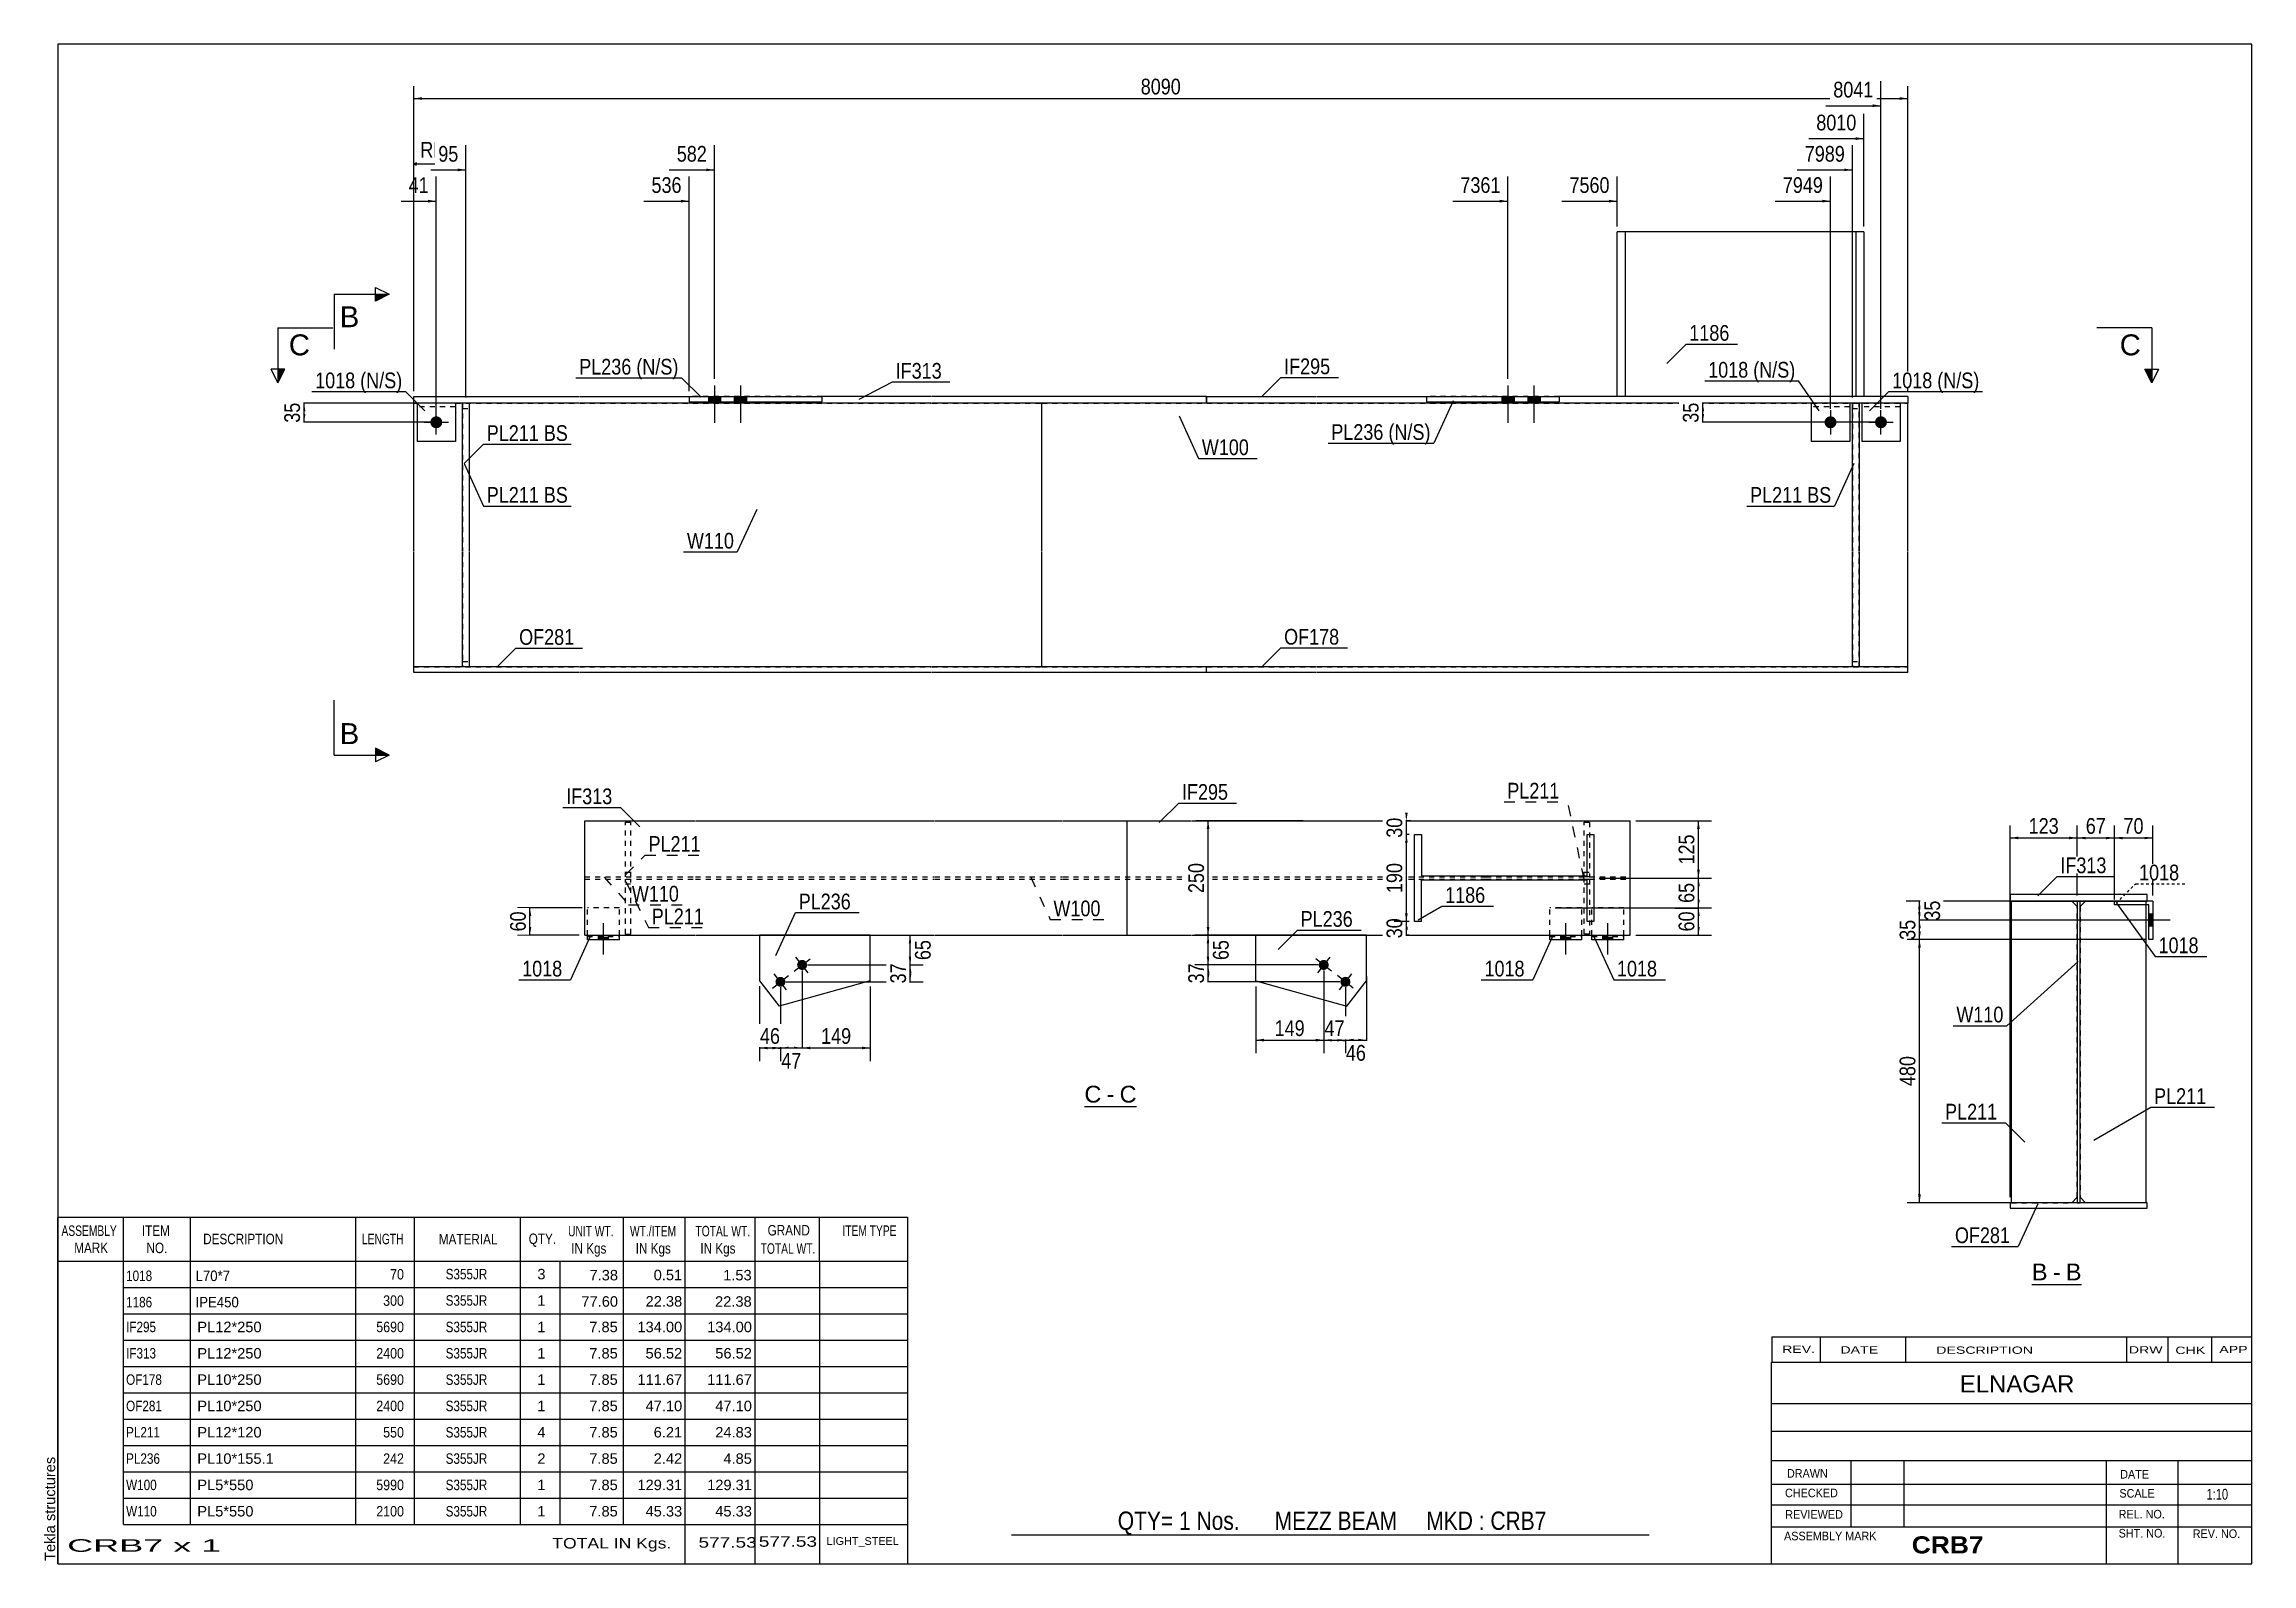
# Model space of a CAD drawing. Header units: millimetres. Extents: x 2 to 405, y 5 to 282.
import ezdxf

# ---------------------------------------------------------------- set-up
doc = ezdxf.new("R2010")
doc.units = ezdxf.units.MM
for name, pattern in [('DXK_LINE_DOT1', [1.8814, 0.9407, -0.9407]), ('DXK_LINE_DOT2', [3.9198, 1.9599, -1.9599]), ('DXK_LINE_DOT4', [0.9408, 0.4704, -0.4704])]:
    doc.linetypes.add(name, pattern=pattern)
doc.styles.add('Arial', font='ARIAL.TTF', dxfattribs={"height": 0.2})
doc.styles.add('Arial Bold', font='ARIALBD.TTF', dxfattribs={"height": 0.2})
doc.styles.add('Arial Narrow', font='ARIALN.TTF', dxfattribs={"height": 0.2})

# ---------------------------------------------------------------- blocks, each defined once
blk = doc.blocks.new('Unknown-627316292-1210')
at = {"color": 5, "linetype": 'Continuous'}
for p, q in [((405, 282), (5, 282)), ((5, 282), (5, 5)), ((405, 5), (405, 282)), ((5, 5), (405, 5))]:
    blk.add_line(p, q, dxfattribs=at)
at = {"color": 174, "linetype": 'Continuous', "style": 'Arial'}
blk.add_text('Tekla structures', height=1.9102, rotation=90, dxfattribs=at).set_placement((4.5, 5.5))
blk = doc.blocks.new('Unknown-627316292-12 - 1320')
at = {"color": 7, "linetype": 'Continuous'}
blk.add_line((192.15, 88.31), (201.65, 88.31), dxfattribs=at)
at = {"color": 0, "linetype": 'Continuous'}
blk.add_wipeout([(195.23, 89.06), (195.23, 92.26), (192.15, 92.26), (192.15, 89.06)], dxfattribs=at)
blk.add_wipeout([(197.61, 89.06), (197.61, 92.26), (196.19, 92.26), (196.19, 89.06)], dxfattribs=at)
at = {"color": 96, "linetype": 'Continuous', "style": 'Arial'}
blk.add_text('C', height=3.06, dxfattribs=at).set_placement((192.15, 89.06))
at = {"color": 0, "linetype": 'Continuous'}
blk.add_wipeout([(201.65, 89.06), (201.65, 92.26), (198.57, 92.26), (198.57, 89.06)], dxfattribs=at)
at = {"color": 96, "linetype": 'Continuous', "style": 'Arial'}
for s, p in [('-', (196.19, 89.06)), ('C', (198.57, 89.06))]:
    blk.add_text(s, height=3.06, dxfattribs=at).set_placement(p)
blk = doc.blocks.new('Unknown-627316292-13 - 1230')
at = {"color": 7, "linetype": 'Continuous'}
blk.add_line((364.9, 55.89), (373.93, 55.89), dxfattribs=at)
at = {"color": 0, "linetype": 'Continuous'}
blk.add_wipeout([(367.75, 56.64), (367.75, 59.84), (364.9, 59.84), (364.9, 56.64)], dxfattribs=at)
blk.add_wipeout([(370.13, 56.64), (370.13, 59.84), (368.71, 59.84), (368.71, 56.64)], dxfattribs=at)
at = {"color": 96, "linetype": 'Continuous', "style": 'Arial'}
blk.add_text('B', height=3.06, dxfattribs=at).set_placement((364.9, 56.64))
at = {"color": 0, "linetype": 'Continuous'}
blk.add_wipeout([(373.93, 56.64), (373.93, 59.84), (371.09, 59.84), (371.09, 56.64)], dxfattribs=at)
at = {"color": 96, "linetype": 'Continuous', "style": 'Arial'}
for s, p in [('-', (368.71, 56.64)), ('B', (371.09, 56.64))]:
    blk.add_text(s, height=3.06, dxfattribs=at).set_placement(p)
blk = doc.blocks.new('Part-627316292-1927 - 1734')
at = {"color": 7, "linetype": 'DXK_LINE_DOT1'}
for p, q in [((78.78, 216.57), (78.78, 189.57)), ((79.98, 216.57), (79.98, 189.57)), ((78.78, 189.47), (78.78, 168.47)), ((79.98, 189.47), (79.98, 168.47))]:
    blk.add_line(p, q, dxfattribs=at)
blk = doc.blocks.new('Part-627316292-1799 - 1734')
at = {"color": 2, "linetype": 'Continuous'}
for p, q in [((214.4, 216.57), (214.4, 217.77)), ((214.4, 217.77), (234.4, 217.77)), ((234.5, 217.77), (254.5, 217.77)), ((342.28, 217.77), (278.72, 217.77)), ((342.28, 217.77), (342.28, 216.57)), ((234.4, 216.57), (214.4, 216.57)), ((324.68, 216.57), (234.5, 216.57)), ((333.88, 216.57), (331.68, 216.57)), ((342.28, 216.57), (340.88, 216.57))]:
    blk.add_line(p, q, dxfattribs=at)
at = {"color": 7, "linetype": 'DXK_LINE_DOT1'}
blk.add_line((278.72, 217.77), (254.5, 217.77), dxfattribs=at)
blk = doc.blocks.new('Part-627316292-1784 - 1734')
at = {"color": 2, "linetype": 'Continuous'}
for p, q in [((214.4, 167.47), (214.4, 168.47)), ((234.4, 168.47), (214.4, 168.47)), ((234.4, 167.47), (214.4, 167.47)), ((342.28, 168.47), (234.5, 168.47)), ((342.28, 167.47), (234.5, 167.47)), ((342.28, 167.47), (342.28, 168.47))]:
    blk.add_line(p, q, dxfattribs=at)
blk = doc.blocks.new('Part-627316292-1740 - 1734')
at = {"color": 2, "linetype": 'Continuous'}
for p, q in [((289.28, 217.77), (289.28, 247.77)), ((334.28, 247.77), (289.28, 247.77)), ((290.74, 247.77), (290.74, 217.77)), ((332.82, 247.77), (332.82, 217.77)), ((334.28, 247.77), (334.28, 217.77))]:
    blk.add_line(p, q, dxfattribs=at)
at = {"color": 7, "linetype": 'DXK_LINE_DOT1'}
blk.add_line((334.28, 217.77), (289.28, 217.77), dxfattribs=at)
blk = doc.blocks.new('Part-627316292-1762 - 1734')
at = {"color": 2, "linetype": 'Continuous'}
for p, q in [((69.88, 167.47), (69.88, 168.47)), ((99.98, 168.47), (69.88, 168.47)), ((99.98, 167.47), (69.88, 167.47)), ((164.3, 168.47), (100.08, 168.47)), ((164.3, 167.47), (100.08, 167.47)), ((214.4, 168.47), (164.4, 168.47)), ((214.4, 167.47), (164.4, 167.47)), ((214.4, 167.47), (214.4, 168.47))]:
    blk.add_line(p, q, dxfattribs=at)
blk = doc.blocks.new('Part-627316292-1846 - 1734')
at = {"color": 2, "linetype": 'Continuous'}
for p, q in [((69.88, 189.57), (69.88, 216.57)), ((184.4, 189.57), (184.4, 216.57)), ((69.88, 168.47), (69.88, 189.47)), ((184.4, 168.47), (184.4, 189.47))]:
    blk.add_line(p, q, dxfattribs=at)
at = {"color": 7, "linetype": 'DXK_LINE_DOT1'}
for p, q in [((69.88, 216.57), (70.48, 216.57)), ((77.48, 216.57), (99.98, 216.57)), ((100.08, 216.57), (164.3, 216.57)), ((164.4, 216.57), (184.4, 216.57)), ((69.88, 168.47), (99.98, 168.47)), ((100.08, 168.47), (164.3, 168.47)), ((164.4, 168.47), (184.4, 168.47))]:
    blk.add_line(p, q, dxfattribs=at)
blk = doc.blocks.new('Part-627316292-1789 - 1734')
at = {"color": 2, "linetype": 'Continuous'}
for p, q in [((184.4, 189.57), (184.4, 216.57)), ((342.28, 189.57), (342.28, 216.57)), ((184.4, 168.47), (184.4, 189.47)), ((342.28, 168.47), (342.28, 189.47))]:
    blk.add_line(p, q, dxfattribs=at)
at = {"color": 7, "linetype": 'DXK_LINE_DOT1'}
for p, q in [((184.4, 216.57), (234.4, 216.57)), ((234.5, 216.57), (342.28, 216.57)), ((184.4, 168.47), (234.4, 168.47)), ((234.5, 168.47), (342.28, 168.47))]:
    blk.add_line(p, q, dxfattribs=at)
blk = doc.blocks.new('Part-627316292-1922 - 1734')
at = {"color": 2, "linetype": 'Continuous'}
for p, q in [((78.78, 189.57), (78.78, 216.57)), ((79.98, 216.57), (79.98, 189.57)), ((78.78, 168.47), (78.78, 189.47)), ((79.98, 189.47), (79.98, 168.47))]:
    blk.add_line(p, q, dxfattribs=at)
at = {"color": 7, "linetype": 'DXK_LINE_DOT1'}
for p, q in [((78.78, 215.57), (79.98, 215.57)), ((78.78, 169.47), (79.98, 169.47))]:
    blk.add_line(p, q, dxfattribs=at)
blk = doc.blocks.new('Part-627316292-1794 - 1734')
at = {"color": 2, "linetype": 'Continuous'}
for p, q in [((69.88, 216.57), (69.88, 217.77)), ((69.88, 217.77), (99.98, 217.77)), ((100.08, 217.77), (120.08, 217.77)), ((164.3, 217.77), (144.3, 217.77)), ((214.4, 217.77), (164.4, 217.77)), ((214.4, 217.77), (214.4, 216.57)), ((70.48, 216.57), (69.88, 216.57)), ((99.98, 216.57), (77.48, 216.57)), ((164.3, 216.57), (100.08, 216.57)), ((214.4, 216.57), (164.4, 216.57))]:
    blk.add_line(p, q, dxfattribs=at)
at = {"color": 7, "linetype": 'DXK_LINE_DOT1'}
for p, q in [((144.3, 217.77), (120.08, 217.77)), ((77.48, 216.57), (70.48, 216.57))]:
    blk.add_line(p, q, dxfattribs=at)
blk = doc.blocks.new('Part-627316292-1821 - 1734')
at = {"color": 2, "linetype": 'Continuous'}
for p, q in [((77.48, 216.57), (70.48, 216.57)), ((70.48, 216.57), (70.48, 209.57)), ((77.48, 216.57), (77.48, 209.57)), ((77.48, 209.57), (70.48, 209.57))]:
    blk.add_line(p, q, dxfattribs=at)
at = {"color": 7, "linetype": 'DXK_LINE_DOT1'}
blk.add_line((77.48, 215.87), (70.48, 215.87), dxfattribs=at)
blk = doc.blocks.new('Part-627316292-1826 - 1734')
at = {"color": 2, "linetype": 'Continuous'}
for p, q in [((331.68, 216.57), (324.68, 216.57)), ((324.68, 216.57), (324.68, 209.57)), ((331.68, 216.57), (331.68, 209.57)), ((331.68, 209.57), (324.68, 209.57))]:
    blk.add_line(p, q, dxfattribs=at)
at = {"color": 7, "linetype": 'DXK_LINE_DOT1'}
blk.add_line((331.68, 215.87), (324.68, 215.87), dxfattribs=at)
blk = doc.blocks.new('Part-627316292-1895 - 1734')
at = {"color": 7, "linetype": 'DXK_LINE_DOT1'}
for p, q in [((332.18, 216.57), (332.18, 189.57)), ((332.18, 215.57), (333.38, 215.57)), ((333.38, 189.57), (333.38, 216.57)), ((332.18, 189.47), (332.18, 168.47)), ((333.38, 168.47), (333.38, 189.47)), ((332.18, 169.47), (333.38, 169.47))]:
    blk.add_line(p, q, dxfattribs=at)
blk = doc.blocks.new('Bolt-627316292-1837 - 1734')
at = {"linetype": 'Continuous'}
for points in [[(268.28, 216.77), (270.48, 216.77), (270.48, 217.77), (268.28, 217.77)], [(273.02, 216.77), (275.22, 216.77), (275.22, 217.77), (273.02, 217.77)]]:
    blk.add_hatch(color=3, dxfattribs=at).paths.add_polyline_path(points)
at = {"color": 3, "linetype": 'Continuous'}
for p, q in [((268.28, 217.77), (268.28, 216.77)), ((269.38, 219.77), (269.38, 212.97)), ((270.48, 217.77), (270.48, 216.77)), ((273.02, 217.77), (273.02, 216.77)), ((274.12, 219.77), (274.12, 212.97)), ((275.22, 217.77), (275.22, 216.77))]:
    blk.add_line(p, q, dxfattribs=at)
blk = doc.blocks.new('Bolt-627316292-1838 - 1734')
at = {"linetype": 'Continuous'}
for points in [[(125.79, 217.77), (123.59, 217.77), (123.59, 216.77), (125.79, 216.77)], [(130.52, 217.77), (128.32, 217.77), (128.32, 216.77), (130.52, 216.77)]]:
    blk.add_hatch(color=3, dxfattribs=at).paths.add_polyline_path(points)
at = {"color": 3, "linetype": 'Continuous'}
for p, q in [((123.59, 217.77), (123.59, 216.77)), ((124.69, 219.77), (124.69, 212.97)), ((125.79, 217.77), (125.79, 216.77)), ((128.32, 217.77), (128.32, 216.77)), ((129.42, 219.77), (129.42, 212.97)), ((130.52, 217.77), (130.52, 216.77))]:
    blk.add_line(p, q, dxfattribs=at)
blk = doc.blocks.new('Bolt-627316292-1839 - 1734')
at = {"linetype": 'Continuous'}
blk.add_hatch(color=3, dxfattribs=at).paths.add_polyline_path([(337.38, 214.17, -1), (337.38, 211.97, -1)])
at = {"color": 3, "linetype": 'Continuous'}
for p, q in [((337.38, 210.87), (337.38, 215.27)), ((335.18, 213.07), (339.58, 213.07))]:
    blk.add_line(p, q, dxfattribs=at)
blk = doc.blocks.new('Bolt-627316292-1840 - 1734')
at = {"linetype": 'Continuous'}
blk.add_hatch(color=3, dxfattribs=at).paths.add_polyline_path([(328.18, 211.97, -1), (328.18, 214.17, -1)])
at = {"color": 3, "linetype": 'Continuous'}
for p, q in [((328.18, 215.27), (328.18, 210.87)), ((330.38, 213.07), (325.98, 213.07))]:
    blk.add_line(p, q, dxfattribs=at)
blk = doc.blocks.new('Bolt-627316292-1841 - 1734')
at = {"linetype": 'Continuous'}
blk.add_hatch(color=3, dxfattribs=at).paths.add_polyline_path([(73.98, 214.17, -1), (73.98, 211.97, -1)])
at = {"color": 3, "linetype": 'Continuous'}
for p, q in [((73.98, 210.87), (73.98, 215.27)), ((71.78, 213.07), (76.18, 213.07))]:
    blk.add_line(p, q, dxfattribs=at)
blk = doc.blocks.new('Part-627316292-1932 - 1734')
at = {"color": 2, "linetype": 'Continuous'}
for p, q in [((340.88, 216.57), (333.88, 216.57)), ((333.88, 216.57), (333.88, 209.57)), ((340.88, 216.57), (340.88, 209.57)), ((340.88, 209.57), (333.88, 209.57))]:
    blk.add_line(p, q, dxfattribs=at)
at = {"color": 7, "linetype": 'DXK_LINE_DOT1'}
blk.add_line((340.88, 215.87), (333.88, 215.87), dxfattribs=at)
blk = doc.blocks.new('Part-627316292-1868 - 1734')
at = {"color": 2, "linetype": 'Continuous'}
for p, q in [((254.5, 217.77), (278.72, 217.77)), ((254.5, 217.77), (254.5, 216.77)), ((274.42, 216.77), (274.42, 217.77)), ((278.72, 217.77), (278.72, 216.77)), ((254.5, 216.77), (278.72, 216.77))]:
    blk.add_line(p, q, dxfattribs=at)
blk = doc.blocks.new('Part-627316292-1873 - 1734')
at = {"color": 2, "linetype": 'Continuous'}
for p, q in [((120.08, 217.77), (144.3, 217.77)), ((120.08, 217.77), (120.08, 216.77)), ((124.38, 216.77), (124.38, 217.77)), ((144.3, 217.77), (144.3, 216.77)), ((120.08, 216.77), (144.3, 216.77))]:
    blk.add_line(p, q, dxfattribs=at)
blk = doc.blocks.new('Part-627316292-1917 - 1734')
at = {"color": 2, "linetype": 'Continuous'}
for p, q in [((332.18, 189.57), (332.18, 216.57)), ((333.38, 216.57), (333.38, 189.57)), ((332.18, 168.47), (332.18, 189.47)), ((333.38, 189.47), (333.38, 168.47))]:
    blk.add_line(p, q, dxfattribs=at)
blk = doc.blocks.new('Bolt-627316292-1359 - 1320')
at = {"linetype": 'Continuous'}
blk.add_hatch(color=3, dxfattribs=at).paths.add_polyline_path([(288.51, 119.32), (286.68, 119.32), (286.68, 118.74), (288.51, 118.74)])
at = {"color": 3, "linetype": 'Continuous'}
for p, q in [((287.6, 116.07), (287.6, 121.74)), ((286.68, 118.74), (286.68, 119.32)), ((288.51, 118.74), (288.51, 119.32))]:
    blk.add_line(p, q, dxfattribs=at)
blk = doc.blocks.new('Part-627316292-1366 - 1320')
at = {"color": 7, "linetype": 'DXK_LINE_DOT1'}
for p, q in [((101.05, 129.78), (101.05, 130.2)), ((101.05, 130.2), (121.13, 130.2)), ((101.05, 129.78), (121.13, 129.78)), ((121.23, 130.2), (164.75, 130.2)), ((121.23, 129.78), (164.75, 129.78)), ((164.85, 130.2), (176.52, 130.2)), ((164.85, 129.78), (176.52, 129.78)), ((176.52, 129.78), (176.52, 130.2))]:
    blk.add_line(p, q, dxfattribs=at)
blk = doc.blocks.new('Bolt-627316292-1358 - 1320')
at = {"linetype": 'Continuous'}
for points in [[(140.12, 114.87, -1), (141.25, 113.42, -1)], [(136.17, 111.79, -1), (137.3, 110.35, -1)]]:
    blk.add_hatch(color=3, dxfattribs=at).paths.add_polyline_path(points)
at = {"color": 3, "linetype": 'Continuous'}
for p, q in [((139.24, 113.02), (142.13, 115.27)), ((141.81, 112.7), (139.56, 115.59)), ((135.29, 109.94), (138.18, 112.2)), ((137.86, 109.62), (135.61, 112.52))]:
    blk.add_line(p, q, dxfattribs=at)
blk = doc.blocks.new('Part-627316292-1448 - 1320')
at = {"color": 7, "linetype": 'DXK_LINE_DOT1'}
for p, q in [((284.68, 119.57), (284.68, 124.57)), ((290.51, 124.57), (284.68, 124.57)), ((290.51, 119.57), (290.51, 124.57)), ((284.68, 119.32), (290.51, 119.32))]:
    blk.add_line(p, q, dxfattribs=at)
at = {"color": 2, "linetype": 'Continuous'}
for p, q in [((284.68, 118.74), (284.68, 119.57)), ((290.51, 118.74), (284.68, 118.74)), ((290.51, 118.74), (290.51, 119.57))]:
    blk.add_line(p, q, dxfattribs=at)
blk = doc.blocks.new('Bolt-627316292-1360 - 1320')
at = {"linetype": 'Continuous'}
blk.add_hatch(color=3, dxfattribs=at).paths.add_polyline_path([(279.01, 118.74), (280.85, 118.74), (280.85, 119.32), (279.01, 119.32)])
at = {"color": 3, "linetype": 'Continuous'}
for p, q in [((279.93, 116.07), (279.93, 121.74)), ((279.01, 118.74), (279.01, 119.32)), ((280.85, 118.74), (280.85, 119.32))]:
    blk.add_line(p, q, dxfattribs=at)
blk = doc.blocks.new('Bolt-627316292-1361 - 1320')
at = {"linetype": 'Continuous'}
blk.add_hatch(color=3, dxfattribs=at).paths.add_polyline_path([(105.38, 119.32), (103.55, 119.32), (103.55, 118.74), (105.38, 118.74)])
at = {"color": 3, "linetype": 'Continuous'}
for p, q in [((104.47, 116.07), (104.47, 121.74)), ((103.55, 118.74), (103.55, 119.32)), ((105.38, 118.74), (105.38, 119.32))]:
    blk.add_line(p, q, dxfattribs=at)
blk = doc.blocks.new('Part-627316292-1426 - 1320')
at = {"color": 7, "linetype": 'DXK_LINE_DOT1'}
for p, q in [((108.47, 130.2), (108.47, 140.2)), ((108.47, 140.2), (109.47, 140.2)), ((109.47, 130.2), (109.47, 140.2)), ((108.47, 131.03), (109.47, 131.03))]:
    blk.add_line(p, q, dxfattribs=at)
blk = doc.blocks.new('Part-627316292-1388 - 1320')
at = {"color": 2, "linetype": 'Continuous'}
for p, q in [((243.57, 119.57), (223.38, 119.57)), ((223.38, 111.24), (223.38, 119.57)), ((243.57, 111.25), (243.57, 119.57)), ((223.38, 111.24), (239.99, 106.65)), ((239.99, 106.65), (243.57, 111.25))]:
    blk.add_line(p, q, dxfattribs=at)
blk = doc.blocks.new('Part-627316292-1453 - 1320')
at = {"color": 7, "linetype": 'DXK_LINE_DOT1'}
for p, q in [((277.01, 119.57), (277.01, 124.57)), ((282.85, 124.57), (277.01, 124.57)), ((282.85, 119.57), (282.85, 124.57)), ((277.01, 119.32), (282.85, 119.32))]:
    blk.add_line(p, q, dxfattribs=at)
at = {"color": 2, "linetype": 'Continuous'}
for p, q in [((277.01, 118.74), (277.01, 119.57)), ((282.85, 118.74), (277.01, 118.74)), ((282.85, 118.74), (282.85, 119.57))]:
    blk.add_line(p, q, dxfattribs=at)
blk = doc.blocks.new('Part-627316292-1393 - 1320')
at = {"color": 2, "linetype": 'Continuous'}
for p, q in [((153.08, 119.57), (132.9, 119.57)), ((132.9, 119.57), (132.9, 111.25)), ((153.08, 111.24), (153.08, 119.57)), ((132.9, 111.25), (136.48, 106.65)), ((153.08, 111.24), (136.48, 106.65))]:
    blk.add_line(p, q, dxfattribs=at)
blk = doc.blocks.new('Part-627316292-1458 - 1320')
at = {"color": 7, "linetype": 'DXK_LINE_DOT1'}
for p, q in [((101.55, 119.57), (101.55, 124.57)), ((107.38, 124.57), (101.55, 124.57)), ((107.38, 119.57), (107.38, 124.57)), ((101.55, 119.32), (107.38, 119.32))]:
    blk.add_line(p, q, dxfattribs=at)
at = {"color": 2, "linetype": 'Continuous'}
for p, q in [((101.55, 118.74), (101.55, 119.57)), ((107.38, 118.74), (101.55, 118.74)), ((107.38, 118.74), (107.38, 119.57))]:
    blk.add_line(p, q, dxfattribs=at)
blk = doc.blocks.new('Part-627316292-1394 - 1320')
at = {"color": 7, "linetype": 'DXK_LINE_DOT1'}
for p, q in [((283.26, 130.2), (283.26, 140.2)), ((283.26, 140.2), (284.26, 140.2)), ((284.26, 140.2), (284.26, 130.2)), ((283.26, 131.03), (284.26, 131.03)), ((284.26, 130.2), (283.26, 130.2))]:
    blk.add_line(p, q, dxfattribs=at)
blk = doc.blocks.new('Part-627316292-1416 - 1320')
at = {"color": 7, "linetype": 'DXK_LINE_DOT1'}
for p, q in [((283.26, 119.78), (283.26, 129.78)), ((283.26, 129.78), (284.26, 129.78)), ((283.26, 128.95), (284.26, 128.95)), ((284.26, 129.78), (284.26, 119.78)), ((284.26, 119.78), (283.26, 119.78))]:
    blk.add_line(p, q, dxfattribs=at)
blk = doc.blocks.new('Part-627316292-1481 - 1320')
at = {"color": 2, "linetype": 'Continuous'}
for p, q in [((252.36, 122.07), (252.36, 137.91)), ((252.36, 137.91), (253.58, 137.91)), ((253.58, 137.91), (253.58, 130.38)), ((283.8, 130.38), (283.8, 137.91)), ((283.8, 137.91), (285.01, 137.91)), ((285.01, 137.91), (285.01, 122.07)), ((253.58, 130.38), (265.25, 130.38)), ((253.58, 122.07), (253.58, 129.6)), ((265.25, 129.6), (253.58, 129.6)), ((265.35, 130.38), (283.8, 130.38)), ((283.8, 129.6), (265.35, 129.6)), ((283.8, 122.07), (283.8, 129.6)), ((253.58, 122.07), (252.36, 122.07)), ((285.01, 122.07), (283.8, 122.07))]:
    blk.add_line(p, q, dxfattribs=at)
blk = doc.blocks.new('Part-627316292-1421 - 1320')
at = {"color": 7, "linetype": 'DXK_LINE_DOT1'}
for p, q in [((108.47, 119.78), (108.47, 129.78)), ((108.47, 128.95), (109.47, 128.95)), ((109.47, 119.78), (109.47, 129.78)), ((108.47, 119.78), (109.47, 119.78))]:
    blk.add_line(p, q, dxfattribs=at)
blk = doc.blocks.new('Bolt-627316292-1459 - 1320')
at = {"linetype": 'Continuous'}
for points in [[(235.22, 113.42, -1), (236.35, 114.87, -1)], [(239.17, 110.35, -1), (240.3, 111.79, -1)]]:
    blk.add_hatch(color=3, dxfattribs=at).paths.add_polyline_path(points)
at = {"color": 3, "linetype": 'Continuous'}
for p, q in [((237.23, 113.02), (234.34, 115.27)), ((236.91, 115.59), (234.66, 112.7)), ((241.18, 109.94), (238.29, 112.2)), ((240.86, 112.52), (238.61, 109.62))]:
    blk.add_line(p, q, dxfattribs=at)
blk = doc.blocks.new('Part-627316292-1505 - 1320')
at = {"color": 7, "linetype": 'DXK_LINE_DOT1'}
for p, q in [((176.52, 130.2), (188.18, 130.2)), ((176.52, 129.78), (188.18, 129.78)), ((188.28, 130.2), (211.62, 130.2)), ((188.28, 129.78), (211.62, 129.78)), ((211.72, 130.2), (265.25, 130.2)), ((211.72, 129.78), (265.25, 129.78)), ((265.35, 130.2), (283.26, 130.2)), ((265.35, 129.78), (283.26, 129.78)), ((284.26, 130.2), (291.68, 130.2)), ((284.26, 129.78), (291.68, 129.78)), ((291.68, 129.78), (291.68, 130.2))]:
    blk.add_line(p, q, dxfattribs=at)
blk = doc.blocks.new('Part-627316292-1527 - 1320')
at = {"color": 2, "linetype": 'Continuous'}
for p, q in [((101.05, 119.57), (101.05, 140.41)), ((101.05, 140.41), (121.13, 140.41)), ((121.23, 140.41), (164.75, 140.41)), ((164.85, 140.41), (188.18, 140.41)), ((188.28, 140.41), (199.95, 140.41)), ((199.95, 119.57), (199.95, 140.41)), ((101.05, 119.57), (121.13, 119.57)), ((121.23, 119.57), (164.75, 119.57)), ((164.85, 119.57), (188.18, 119.57)), ((188.28, 119.57), (199.95, 119.57))]:
    blk.add_line(p, q, dxfattribs=at)
blk = doc.blocks.new('Part-627316292-1549 - 1320')
at = {"color": 2, "linetype": 'Continuous'}
for p, q in [((199.95, 119.57), (199.95, 140.41)), ((199.95, 140.41), (211.62, 140.41)), ((211.72, 140.41), (265.25, 140.41)), ((265.35, 140.41), (291.68, 140.41)), ((291.68, 119.57), (291.68, 140.41)), ((199.95, 119.57), (211.62, 119.57)), ((211.72, 119.57), (265.25, 119.57)), ((265.35, 119.57), (291.68, 119.57))]:
    blk.add_line(p, q, dxfattribs=at)
blk = doc.blocks.new('Part-627316292-1265 - 1230')
at = {"color": 2, "linetype": 'Continuous'}
for p, q in [((373.68, 125.8), (373.18, 125.8)), ((373.18, 125.8), (373.18, 70.8)), ((373.68, 70.8), (373.68, 125.8)), ((373.18, 70.8), (373.68, 70.8))]:
    blk.add_line(p, q, dxfattribs=at)
blk = doc.blocks.new('Part-627316292-1243 - 1230')
at = {"color": 2, "linetype": 'Continuous'}
for p, q in [((361.18, 70.8), (361.18, 125.8)), ((373.18, 124.8), (372.18, 125.8)), ((373.18, 71.8), (372.18, 70.8))]:
    blk.add_line(p, q, dxfattribs=at)
at = {"color": 7, "linetype": 'DXK_LINE_DOT1'}
for p, q in [((372.18, 125.8), (361.18, 125.8)), ((373.18, 71.8), (373.18, 124.8)), ((361.18, 70.8), (372.18, 70.8))]:
    blk.add_line(p, q, dxfattribs=at)
blk = doc.blocks.new('Part-627316292-1235 - 1230')
at = {"color": 2, "linetype": 'Continuous'}
for p, q in [((360.93, 70.8), (360.93, 69.8)), ((385.93, 70.8), (360.93, 70.8)), ((360.93, 69.8), (385.93, 69.8)), ((385.93, 69.8), (385.93, 70.8))]:
    blk.add_line(p, q, dxfattribs=at)
blk = doc.blocks.new('Part-627316292-1238 - 1230')
at = {"color": 2, "linetype": 'Continuous'}
for p, q in [((360.93, 127), (360.93, 125.8)), ((385.93, 127), (360.93, 127)), ((360.93, 125.8), (385.93, 125.8)), ((385.93, 125.8), (385.93, 127))]:
    blk.add_line(p, q, dxfattribs=at)
blk = doc.blocks.new('Part-627316292-1240 - 1230')
at = {"color": 2, "linetype": 'Continuous'}
for p, q in [((379.93, 125.1), (379.93, 125.8)), ((386.23, 125.1), (379.93, 125.1)), ((386.93, 125.8), (385.93, 125.8)), ((386.23, 118.8), (386.23, 125.1)), ((386.93, 125.8), (386.93, 118.8)), ((386.93, 118.8), (386.23, 118.8))]:
    blk.add_line(p, q, dxfattribs=at)
at = {"color": 7, "linetype": 'DXK_LINE_DOT1'}
blk.add_line((385.93, 125.8), (379.93, 125.8), dxfattribs=at)
blk = doc.blocks.new('Part-627316292-1244 - 1230')
at = {"color": 2, "linetype": 'Continuous'}
for p, q in [((374.68, 125.8), (373.68, 124.8)), ((385.68, 125.1), (385.68, 70.8)), ((374.68, 70.8), (373.68, 71.8))]:
    blk.add_line(p, q, dxfattribs=at)
at = {"color": 7, "linetype": 'DXK_LINE_DOT1'}
for p, q in [((373.68, 124.8), (373.68, 71.8)), ((385.68, 125.8), (374.68, 125.8)), ((385.68, 125.8), (385.68, 125.1)), ((385.68, 70.8), (374.68, 70.8))]:
    blk.add_line(p, q, dxfattribs=at)
blk = doc.blocks.new('Bolt-627316292-1266 - 1230')
at = {"linetype": 'Continuous'}
blk.add_hatch(color=3, dxfattribs=at).paths.add_polyline_path([(386.93, 121.2), (386.93, 123.4), (386.23, 123.4), (386.23, 121.2)])
at = {"color": 3, "linetype": 'Continuous'}
for p, q in [((390.13, 122.3), (383.33, 122.3)), ((386.93, 123.4), (386.23, 123.4)), ((386.93, 121.2), (386.23, 121.2))]:
    blk.add_line(p, q, dxfattribs=at)
blk = doc.blocks.new('StraightDimension-627316292-4480 - 1734')
at = {"linetype": 'Continuous'}
for points in [[(304.63, 215.07), (304.88, 216.57), (305.13, 215.07)], [(305.13, 214.57), (304.88, 213.07), (304.63, 214.57)]]:
    blk.add_hatch(color=7, dxfattribs=at).paths.add_polyline_path(points)
at = {"color": 7, "linetype": 'Continuous'}
for p, q in [((319.48, 216.57), (302.63, 216.57)), ((304.88, 213.07), (304.88, 216.57)), ((336.38, 213.07), (302.63, 213.07))]:
    blk.add_line(p, q, dxfattribs=at)
at = {"color": 0}
blk.add_wipeout([(304.73, 217.24), (300.53, 217.24), (300.53, 212.39), (304.73, 212.39)], dxfattribs=at)
at = {"color": 3, "style": 'Arial Narrow'}
blk.add_text('35', height=2.863, rotation=90.0002, dxfattribs=at).set_placement((304.13, 212.99))
blk = doc.blocks.new('StraightDimension-627316292-3295 - 1734')
at = {"linetype": 'Continuous'}
blk.add_hatch(color=7, dxfattribs=at).paths.add_polyline_path([(326.68, 253.63), (328.18, 253.38), (326.68, 253.13)])
at = {"color": 7, "linetype": 'Continuous'}
for p, q in [((328.18, 215.53), (328.18, 257.88)), ((318.11, 253.38), (328.18, 253.38))]:
    blk.add_line(p, q, dxfattribs=at)
at = {"color": 0}
blk.add_wipeout([(327.4, 254.28), (327.4, 258.48), (318.89, 258.48), (318.89, 254.28)], dxfattribs=at)
at = {"color": 3, "style": 'Arial Narrow'}
blk.add_text('7949', height=2.863, dxfattribs=at).set_placement((319.49, 254.88))
blk = doc.blocks.new('StraightDimension-627316292-3301 - 1734')
at = {"linetype": 'Continuous'}
blk.add_hatch(color=7, dxfattribs=at).paths.add_polyline_path([(72.48, 253.63), (73.98, 253.38), (72.48, 253.13)])
at = {"color": 7, "linetype": 'Continuous'}
for p, q in [((73.98, 213.33), (73.98, 257.88)), ((67.57, 253.38), (73.98, 253.38))]:
    blk.add_line(p, q, dxfattribs=at)
at = {"color": 0, "linetype": 'Continuous'}
blk.add_wipeout([(76.41, 260.73), (76.41, 264.93), (70.47, 264.93), (70.47, 260.73)], dxfattribs=at)
at = {"color": 3, "linetype": 'Continuous', "style": 'Arial Narrow'}
blk.add_text('RD', height=2.863, dxfattribs=at).set_placement((71.07, 261.33))
at = {"color": 0}
blk.add_wipeout([(73.21, 254.28), (73.21, 258.48), (68.35, 258.48), (68.35, 254.28)], dxfattribs=at)
at = {"color": 7, "linetype": 'Continuous'}
for p, q in [((69.88, 218.77), (69.88, 264.63)), ((70.38, 260.38), (69.88, 260.13)), ((70.38, 259.88), (69.88, 260.13)), ((75.81, 260.13), (69.88, 260.13))]:
    blk.add_line(p, q, dxfattribs=at)
at = {"color": 3, "style": 'Arial Narrow'}
blk.add_text('41', height=2.863, dxfattribs=at).set_placement((68.95, 254.88))
blk = doc.blocks.new('StraightDimension-627316292-2088 - 1734')
at = {"linetype": 'Continuous'}
for points in [[(71.38, 271.84), (69.88, 272.09), (71.38, 272.34)], [(340.78, 272.34), (342.28, 272.09), (340.78, 271.84)]]:
    blk.add_hatch(color=7, dxfattribs=at).paths.add_polyline_path(points)
at = {"color": 7, "linetype": 'Continuous'}
for p, q in [((69.88, 218.77), (69.88, 274.34)), ((342.28, 218.77), (342.28, 274.34)), ((69.88, 272.09), (342.28, 272.09))]:
    blk.add_line(p, q, dxfattribs=at)
at = {"color": 0}
blk.add_wipeout([(210.34, 272.24), (210.34, 276.44), (201.82, 276.44), (201.82, 272.24)], dxfattribs=at)
at = {"color": 3, "style": 'Arial Narrow'}
blk.add_text('8090', height=2.863, dxfattribs=at).set_placement((202.42, 272.84))
blk = doc.blocks.new('StraightDimension-627316292-3300 - 1734')
at = {"linetype": 'Continuous'}
blk.add_hatch(color=7, dxfattribs=at).paths.add_polyline_path([(77.88, 259.33), (79.38, 259.08), (77.88, 258.83)])
at = {"color": 7, "linetype": 'Continuous'}
for p, q in [((79.38, 217.57), (79.38, 263.58)), ((72.97, 259.08), (79.38, 259.08))]:
    blk.add_line(p, q, dxfattribs=at)
at = {"color": 0}
blk.add_wipeout([(78.61, 259.98), (78.61, 264.18), (73.75, 264.18), (73.75, 259.98)], dxfattribs=at)
at = {"color": 3, "style": 'Arial Narrow'}
blk.add_text('95', height=2.863, dxfattribs=at).set_placement((74.35, 260.58))
blk = doc.blocks.new('StraightDimension-627316292-3293 - 1734')
at = {"linetype": 'Continuous'}
blk.add_hatch(color=7, dxfattribs=at).paths.add_polyline_path([(332.78, 265.03), (334.28, 264.78), (332.78, 264.53)])
at = {"color": 7, "linetype": 'Continuous'}
for p, q in [((334.28, 248.77), (334.28, 269.28)), ((324.21, 264.78), (334.28, 264.78))]:
    blk.add_line(p, q, dxfattribs=at)
at = {"color": 0}
blk.add_wipeout([(333.5, 265.68), (333.5, 269.88), (324.99, 269.88), (324.99, 265.68)], dxfattribs=at)
at = {"color": 3, "style": 'Arial Narrow'}
blk.add_text('8010', height=2.863, dxfattribs=at).set_placement((325.59, 266.28))
blk = doc.blocks.new('StraightDimension-627316292-3292 - 1734')
at = {"linetype": 'Continuous'}
blk.add_hatch(color=7, dxfattribs=at).paths.add_polyline_path([(335.88, 271.03), (337.38, 270.78), (335.88, 270.53)])
at = {"color": 7, "linetype": 'Continuous'}
for p, q in [((337.38, 215.53), (337.38, 275.28)), ((327.31, 270.78), (337.38, 270.78))]:
    blk.add_line(p, q, dxfattribs=at)
at = {"color": 0}
blk.add_wipeout([(336.6, 271.68), (336.6, 275.88), (328.09, 275.88), (328.09, 271.68)], dxfattribs=at)
at = {"color": 3, "style": 'Arial Narrow'}
blk.add_text('8041', height=2.863, dxfattribs=at).set_placement((328.69, 272.28))
blk = doc.blocks.new('StraightDimension-627316292-3294 - 1734')
at = {"linetype": 'Continuous'}
blk.add_hatch(color=7, dxfattribs=at).paths.add_polyline_path([(330.68, 259.33), (332.18, 259.08), (330.68, 258.83)])
at = {"color": 7, "linetype": 'Continuous'}
for p, q in [((332.18, 217.57), (332.18, 263.58)), ((322.11, 259.08), (332.18, 259.08))]:
    blk.add_line(p, q, dxfattribs=at)
at = {"color": 0}
blk.add_wipeout([(331.4, 259.98), (331.4, 264.18), (322.89, 264.18), (322.89, 259.98)], dxfattribs=at)
at = {"color": 3, "style": 'Arial Narrow'}
blk.add_text('7989', height=2.863, dxfattribs=at).set_placement((323.49, 260.58))
blk = doc.blocks.new('StraightDimension-627316292-3296 - 1734')
at = {"linetype": 'Continuous'}
blk.add_hatch(color=7, dxfattribs=at).paths.add_polyline_path([(287.78, 253.63), (289.28, 253.38), (287.78, 253.13)])
at = {"color": 7, "linetype": 'Continuous'}
for p, q in [((289.28, 248.77), (289.28, 257.88)), ((279.21, 253.38), (289.28, 253.38))]:
    blk.add_line(p, q, dxfattribs=at)
at = {"color": 0}
blk.add_wipeout([(288.5, 254.28), (288.5, 258.48), (279.99, 258.48), (279.99, 254.28)], dxfattribs=at)
at = {"color": 3, "style": 'Arial Narrow'}
blk.add_text('7560', height=2.863, dxfattribs=at).set_placement((280.59, 254.88))
blk = doc.blocks.new('StraightDimension-627316292-3297 - 1734')
at = {"linetype": 'Continuous'}
blk.add_hatch(color=7, dxfattribs=at).paths.add_polyline_path([(267.88, 253.63), (269.38, 253.38), (267.88, 253.13)])
at = {"color": 7, "linetype": 'Continuous'}
for p, q in [((269.38, 221.02), (269.38, 257.88)), ((259.32, 253.38), (269.38, 253.38))]:
    blk.add_line(p, q, dxfattribs=at)
at = {"color": 0}
blk.add_wipeout([(268.61, 254.28), (268.61, 258.48), (260.1, 258.48), (260.1, 254.28)], dxfattribs=at)
at = {"color": 3, "style": 'Arial Narrow'}
blk.add_text('7361', height=2.863, dxfattribs=at).set_placement((260.7, 254.88))
blk = doc.blocks.new('StraightDimension-627316292-3298 - 1734')
at = {"linetype": 'Continuous'}
blk.add_hatch(color=7, dxfattribs=at).paths.add_polyline_path([(123.19, 259.33), (124.69, 259.08), (123.19, 258.83)])
at = {"color": 7, "linetype": 'Continuous'}
for p, q in [((124.69, 221.02), (124.69, 263.58)), ((116.45, 259.08), (124.69, 259.08))]:
    blk.add_line(p, q, dxfattribs=at)
at = {"color": 0}
blk.add_wipeout([(123.91, 259.98), (123.91, 264.18), (117.23, 264.18), (117.23, 259.98)], dxfattribs=at)
at = {"color": 3, "style": 'Arial Narrow'}
blk.add_text('582', height=2.863, dxfattribs=at).set_placement((117.83, 260.58))
blk = doc.blocks.new('StraightDimension-627316292-3299 - 1734')
at = {"linetype": 'Continuous'}
blk.add_hatch(color=7, dxfattribs=at).paths.add_polyline_path([(118.58, 253.63), (120.08, 253.38), (118.58, 253.13)])
at = {"color": 7, "linetype": 'Continuous'}
for p, q in [((120.08, 218.77), (120.08, 257.88)), ((111.85, 253.38), (120.08, 253.38))]:
    blk.add_line(p, q, dxfattribs=at)
at = {"color": 0}
blk.add_wipeout([(119.31, 254.28), (119.31, 258.48), (112.62, 258.48), (112.62, 254.28)], dxfattribs=at)
at = {"color": 3, "style": 'Arial Narrow'}
blk.add_text('536', height=2.863, dxfattribs=at).set_placement((113.22, 254.88))
blk = doc.blocks.new('StraightDimension-627316292-4506 - 1734')
at = {"linetype": 'Continuous'}
for points in [[(49.63, 215.07), (49.88, 216.57), (50.13, 215.07)], [(50.13, 214.57), (49.88, 213.07), (49.63, 214.57)]]:
    blk.add_hatch(color=7, dxfattribs=at).paths.add_polyline_path(points)
at = {"color": 7, "linetype": 'Continuous'}
for p, q in [((72.02, 216.57), (47.63, 216.57)), ((49.88, 213.07), (49.88, 216.57)), ((72.98, 213.07), (47.63, 213.07))]:
    blk.add_line(p, q, dxfattribs=at)
at = {"color": 0}
blk.add_wipeout([(49.73, 217.24), (45.53, 217.24), (45.53, 212.39), (49.73, 212.39)], dxfattribs=at)
at = {"color": 3, "style": 'Arial Narrow'}
blk.add_text('35', height=2.863, rotation=90.0002, dxfattribs=at).set_placement((49.13, 212.99))
blk = doc.blocks.new('StraightDimension-627316292-4539 - 1320')
at = {"linetype": 'Continuous'}
for points in [[(90.8, 123.07), (91.05, 124.57), (91.3, 123.07)], [(91.3, 121.07), (91.05, 119.57), (90.8, 121.07)]]:
    blk.add_hatch(color=7, dxfattribs=at).paths.add_polyline_path(points)
at = {"color": 7, "linetype": 'Continuous'}
for p, q in [((100.55, 124.57), (88.8, 124.57)), ((91.05, 119.57), (91.05, 124.57)), ((100.05, 119.57), (88.8, 119.57))]:
    blk.add_line(p, q, dxfattribs=at)
at = {"color": 0}
blk.add_wipeout([(90.9, 124.5), (86.7, 124.5), (86.7, 119.65), (90.9, 119.65)], dxfattribs=at)
at = {"color": 3, "style": 'Arial Narrow'}
blk.add_text('60', height=2.863, rotation=90.0002, dxfattribs=at).set_placement((90.3, 120.25))
blk = doc.blocks.new('StraightDimension-627316292-2253 - 1320')
at = {"linetype": 'Continuous'}
for points in [[(303.85, 123.07), (304.1, 124.57), (304.35, 123.07)], [(304.35, 121.07), (304.1, 119.57), (303.85, 121.07)]]:
    blk.add_hatch(color=7, dxfattribs=at).paths.add_polyline_path(points)
at = {"color": 7, "linetype": 'Continuous'}
for p, q in [((278.01, 124.57), (306.5, 124.57)), ((304.1, 119.57), (304.1, 124.57)), ((292.68, 119.57), (306.5, 119.57))]:
    blk.add_line(p, q, dxfattribs=at)
at = {"color": 0}
blk.add_wipeout([(303.95, 124.5), (299.75, 124.5), (299.75, 119.65), (303.95, 119.65)], dxfattribs=at)
at = {"color": 3, "style": 'Arial Narrow'}
blk.add_text('60', height=2.863, rotation=90.0002, dxfattribs=at).set_placement((303.35, 120.25))
blk = doc.blocks.new('StraightDimension-627316292-1689 - 1320')
at = {"linetype": 'Continuous'}
for points in [[(241.23, 100.19), (239.73, 100.44), (241.23, 100.69)], [(242.07, 100.69), (243.57, 100.44), (242.07, 100.19)]]:
    blk.add_hatch(color=7, dxfattribs=at).paths.add_polyline_path(points)
at = {"color": 7, "linetype": 'Continuous'}
for p, q in [((239.73, 110.07), (239.73, 98.19)), ((243.57, 112.11), (243.57, 98.19)), ((239.73, 100.44), (243.57, 100.44))]:
    blk.add_line(p, q, dxfattribs=at)
at = {"color": 0}
blk.add_wipeout([(244.08, 96.09), (244.08, 100.29), (239.22, 100.29), (239.22, 96.09)], dxfattribs=at)
at = {"color": 3, "style": 'Arial Narrow'}
blk.add_text('46', height=2.863, dxfattribs=at).set_placement((239.82, 96.69))
blk = doc.blocks.new('StraightDimension-627316292-1720 - 1320')
at = {"linetype": 'Continuous'}
for points in [[(160.12, 118.07), (160.37, 119.57), (160.62, 118.07)], [(160.62, 115.64), (160.37, 114.14), (160.12, 115.64)]]:
    blk.add_hatch(color=7, dxfattribs=at).paths.add_polyline_path(points)
at = {"color": 7, "linetype": 'Continuous'}
for p, q in [((154.08, 119.57), (162.62, 119.57)), ((160.37, 114.14), (160.37, 119.57)), ((141.68, 114.14), (162.62, 114.14))]:
    blk.add_line(p, q, dxfattribs=at)
at = {"color": 0}
blk.add_wipeout([(164.72, 119.29), (160.52, 119.29), (160.52, 114.43), (164.72, 114.43)], dxfattribs=at)
at = {"color": 3, "style": 'Arial Narrow'}
blk.add_text('65', height=2.863, rotation=90.0002, dxfattribs=at).set_placement((164.12, 115.03))
blk = doc.blocks.new('StraightDimension-627316292-1699 - 1320')
at = {"linetype": 'Continuous'}
for points in [[(237.29, 100.19), (235.79, 100.44), (237.29, 100.69)], [(238.23, 100.69), (239.73, 100.44), (238.23, 100.19)]]:
    blk.add_hatch(color=7, dxfattribs=at).paths.add_polyline_path(points)
at = {"color": 7, "linetype": 'Continuous'}
for p, q in [((235.79, 113.14), (235.79, 98.04)), ((239.73, 110.07), (239.73, 98.04)), ((235.79, 100.44), (239.73, 100.44))]:
    blk.add_line(p, q, dxfattribs=at)
at = {"color": 0}
blk.add_wipeout([(240.19, 100.59), (240.19, 104.79), (235.33, 104.79), (235.33, 100.59)], dxfattribs=at)
at = {"color": 3, "style": 'Arial Narrow'}
blk.add_text('47', height=2.863, dxfattribs=at).set_placement((235.93, 101.19))
blk = doc.blocks.new('StraightDimension-627316292-2644 - 1320')
at = {"linetype": 'Continuous'}
for points in [[(214.45, 112.64), (214.7, 114.14), (214.95, 112.64)], [(214.95, 112.57), (214.7, 111.07), (214.45, 112.57)]]:
    blk.add_hatch(color=7, dxfattribs=at).paths.add_polyline_path(points)
at = {"color": 7, "linetype": 'Continuous'}
for p, q in [((234.79, 114.14), (212.45, 114.14)), ((214.7, 111.07), (214.7, 114.14)), ((238.73, 111.07), (212.45, 111.07))]:
    blk.add_line(p, q, dxfattribs=at)
at = {"color": 0}
blk.add_wipeout([(214.55, 115.03), (210.35, 115.03), (210.35, 110.18), (214.55, 110.18)], dxfattribs=at)
at = {"color": 3, "style": 'Arial Narrow'}
blk.add_text('37', height=2.863, rotation=90.0002, dxfattribs=at).set_placement((213.95, 110.78))
blk = doc.blocks.new('StraightDimension-627316292-1556 - 1320')
at = {"linetype": 'Continuous'}
for points in [[(250.6, 120.57), (250.85, 122.07), (251.1, 120.57)], [(251.1, 121.07), (250.85, 119.57), (250.6, 121.07)]]:
    blk.add_hatch(color=7, dxfattribs=at).paths.add_polyline_path(points)
at = {"color": 7, "linetype": 'Continuous'}
for p, q in [((251.36, 122.07), (248.6, 122.07)), ((250.85, 119.57), (250.85, 122.07)), ((251.36, 119.57), (248.6, 119.57))]:
    blk.add_line(p, q, dxfattribs=at)
at = {"color": 0}
blk.add_wipeout([(250.7, 123.25), (246.5, 123.25), (246.5, 118.4), (250.7, 118.4)], dxfattribs=at)
at = {"color": 3, "style": 'Arial Narrow'}
blk.add_text('30', height=2.863, rotation=90.0002, dxfattribs=at).set_placement((250.1, 119))
blk = doc.blocks.new('StraightDimension-627316292-2252 - 1320')
at = {"linetype": 'Continuous'}
for points in [[(303.85, 128.49), (304.1, 129.99), (304.35, 128.49)], [(304.35, 126.07), (304.1, 124.57), (303.85, 126.07)]]:
    blk.add_hatch(color=7, dxfattribs=at).paths.add_polyline_path(points)
at = {"color": 7, "linetype": 'Continuous'}
for p, q in [((286.01, 129.99), (306.5, 129.99)), ((304.1, 124.57), (304.1, 129.99)), ((278.01, 124.57), (306.5, 124.57))]:
    blk.add_line(p, q, dxfattribs=at)
at = {"color": 0}
blk.add_wipeout([(303.95, 129.71), (299.75, 129.71), (299.75, 124.85), (303.95, 124.85)], dxfattribs=at)
at = {"color": 3, "style": 'Arial Narrow'}
blk.add_text('65', height=2.863, rotation=90.0002, dxfattribs=at).set_placement((303.35, 125.45))
blk = doc.blocks.new('StraightDimension-627316292-1570 - 1320')
at = {"linetype": 'Continuous'}
for points in [[(250.6, 136.41), (250.85, 137.91), (251.1, 136.41)], [(251.1, 123.57), (250.85, 122.07), (250.6, 123.57)]]:
    blk.add_hatch(color=7, dxfattribs=at).paths.add_polyline_path(points)
at = {"color": 7, "linetype": 'Continuous'}
for p, q in [((251.36, 137.91), (248.6, 137.91)), ((250.85, 122.07), (250.85, 137.91)), ((251.36, 122.07), (248.6, 122.07))]:
    blk.add_line(p, q, dxfattribs=at)
at = {"color": 0}
blk.add_wipeout([(250.7, 133.33), (246.5, 133.33), (246.5, 126.65), (250.7, 126.65)], dxfattribs=at)
at = {"color": 3, "style": 'Arial Narrow'}
blk.add_text('190', height=2.863, rotation=90.0002, dxfattribs=at).set_placement((250.1, 127.25))
blk = doc.blocks.new('StraightDimension-627316292-1580 - 1320')
at = {"linetype": 'Continuous'}
for points in [[(251.1, 141.91), (250.85, 140.41), (250.6, 141.91)], [(250.6, 136.41), (250.85, 137.91), (251.1, 136.41)]]:
    blk.add_hatch(color=7, dxfattribs=at).paths.add_polyline_path(points)
at = {"color": 7, "linetype": 'Continuous'}
for p, q in [((251.69, 140.41), (248.6, 140.41)), ((251.36, 137.91), (248.6, 137.91)), ((250.85, 137.91), (250.85, 140.41))]:
    blk.add_line(p, q, dxfattribs=at)
at = {"color": 0}
blk.add_wipeout([(250.7, 141.58), (246.5, 141.58), (246.5, 136.73), (250.7, 136.73)], dxfattribs=at)
at = {"color": 3, "style": 'Arial Narrow'}
blk.add_text('30', height=2.863, rotation=90.0002, dxfattribs=at).set_placement((250.1, 137.33))
blk = doc.blocks.new('StraightDimension-627316292-1622 - 1320')
at = {"linetype": 'Continuous'}
for points in [[(142.18, 98.76), (140.68, 99.01), (142.18, 99.26)], [(151.58, 99.26), (153.08, 99.01), (151.58, 98.76)]]:
    blk.add_hatch(color=7, dxfattribs=at).paths.add_polyline_path(points)
at = {"color": 7, "linetype": 'Continuous'}
for p, q in [((140.68, 113.14), (140.68, 96.61)), ((153.08, 110.24), (153.08, 96.61)), ((140.68, 99.01), (153.08, 99.01))]:
    blk.add_line(p, q, dxfattribs=at)
at = {"color": 0}
blk.add_wipeout([(150.23, 99.16), (150.23, 103.36), (143.54, 103.36), (143.54, 99.16)], dxfattribs=at)
at = {"color": 3, "style": 'Arial Narrow'}
blk.add_text('149', height=2.863, dxfattribs=at).set_placement((144.14, 99.76))
blk = doc.blocks.new('StraightDimension-627316292-1636 - 1320')
at = {"linetype": 'Continuous'}
for points in [[(138.24, 98.76), (136.74, 99.01), (138.24, 99.26)], [(139.18, 99.26), (140.68, 99.01), (139.18, 98.76)]]:
    blk.add_hatch(color=7, dxfattribs=at).paths.add_polyline_path(points)
at = {"color": 7, "linetype": 'Continuous'}
for p, q in [((140.68, 113.14), (140.68, 96.76)), ((136.74, 110.07), (136.74, 96.76)), ((136.74, 99.01), (140.68, 99.01))]:
    blk.add_line(p, q, dxfattribs=at)
at = {"color": 0}
blk.add_wipeout([(141.14, 94.66), (141.14, 98.86), (136.28, 98.86), (136.28, 94.66)], dxfattribs=at)
at = {"color": 3, "style": 'Arial Narrow'}
blk.add_text('47', height=2.863, dxfattribs=at).set_placement((136.88, 95.26))
blk = doc.blocks.new('StraightDimension-627316292-1710 - 1320')
at = {"linetype": 'Continuous'}
for points in [[(160.12, 112.64), (160.37, 114.14), (160.62, 112.64)], [(160.62, 112.57), (160.37, 111.07), (160.12, 112.57)]]:
    blk.add_hatch(color=7, dxfattribs=at).paths.add_polyline_path(points)
at = {"color": 7, "linetype": 'Continuous'}
for p, q in [((141.68, 114.14), (162.77, 114.14)), ((160.37, 111.07), (160.37, 114.14)), ((137.74, 111.07), (162.77, 111.07))]:
    blk.add_line(p, q, dxfattribs=at)
at = {"color": 0}
blk.add_wipeout([(160.22, 115.03), (156.02, 115.03), (156.02, 110.18), (160.22, 110.18)], dxfattribs=at)
at = {"color": 3, "style": 'Arial Narrow'}
blk.add_text('37', height=2.863, rotation=90.0002, dxfattribs=at).set_placement((159.62, 110.78))
blk = doc.blocks.new('StraightDimension-627316292-1646 - 1320')
at = {"linetype": 'Continuous'}
for points in [[(134.4, 98.76), (132.9, 99.01), (134.4, 99.26)], [(135.24, 99.26), (136.74, 99.01), (135.24, 98.76)]]:
    blk.add_hatch(color=7, dxfattribs=at).paths.add_polyline_path(points)
at = {"color": 7, "linetype": 'Continuous'}
for p, q in [((132.9, 110.25), (132.9, 96.61)), ((136.74, 110.07), (136.74, 96.61)), ((132.9, 99.01), (136.74, 99.01))]:
    blk.add_line(p, q, dxfattribs=at)
at = {"color": 0}
blk.add_wipeout([(137.25, 99.16), (137.25, 103.36), (132.39, 103.36), (132.39, 99.16)], dxfattribs=at)
at = {"color": 3, "style": 'Arial Narrow'}
blk.add_text('46', height=2.863, dxfattribs=at).set_placement((132.99, 99.76))
blk = doc.blocks.new('StraightDimension-627316292-1679 - 1320')
at = {"linetype": 'Continuous'}
for points in [[(224.88, 100.19), (223.38, 100.44), (224.88, 100.69)], [(234.29, 100.69), (235.79, 100.44), (234.29, 100.19)]]:
    blk.add_hatch(color=7, dxfattribs=at).paths.add_polyline_path(points)
at = {"color": 7, "linetype": 'Continuous'}
for p, q in [((235.79, 113.14), (235.79, 98.04)), ((223.38, 110.24), (223.38, 98.04)), ((223.38, 100.44), (235.79, 100.44))]:
    blk.add_line(p, q, dxfattribs=at)
at = {"color": 0}
blk.add_wipeout([(232.93, 100.59), (232.93, 104.79), (226.24, 104.79), (226.24, 100.59)], dxfattribs=at)
at = {"color": 3, "style": 'Arial Narrow'}
blk.add_text('149', height=2.863, dxfattribs=at).set_placement((226.84, 101.19))
blk = doc.blocks.new('StraightDimension-627316292-2251 - 1320')
at = {"linetype": 'Continuous'}
for points in [[(303.85, 138.91), (304.1, 140.41), (304.35, 138.91)], [(304.35, 131.49), (304.1, 129.99), (303.85, 131.49)]]:
    blk.add_hatch(color=7, dxfattribs=at).paths.add_polyline_path(points)
at = {"color": 7, "linetype": 'Continuous'}
for p, q in [((292.68, 140.41), (306.5, 140.41)), ((304.1, 129.99), (304.1, 140.41)), ((286.01, 129.99), (306.5, 129.99))]:
    blk.add_line(p, q, dxfattribs=at)
at = {"color": 0}
blk.add_wipeout([(303.95, 138.54), (299.75, 138.54), (299.75, 131.86), (303.95, 131.86)], dxfattribs=at)
at = {"color": 3, "style": 'Arial Narrow'}
blk.add_text('125', height=2.863, rotation=90.0002, dxfattribs=at).set_placement((303.35, 132.46))
blk = doc.blocks.new('StraightDimension-627316292-2642 - 1320')
at = {"linetype": 'Continuous'}
for points in [[(214.45, 138.91), (214.7, 140.41), (214.95, 138.91)], [(214.95, 121.07), (214.7, 119.57), (214.45, 121.07)]]:
    blk.add_hatch(color=7, dxfattribs=at).paths.add_polyline_path(points)
at = {"color": 7, "linetype": 'Continuous'}
for p, q in [((232.03, 140.41), (212.45, 140.41)), ((214.7, 119.57), (214.7, 140.41)), ((234.79, 119.57), (212.45, 119.57))]:
    blk.add_line(p, q, dxfattribs=at)
at = {"color": 0}
blk.add_wipeout([(214.55, 133.33), (210.35, 133.33), (210.35, 126.65), (214.55, 126.65)], dxfattribs=at)
at = {"color": 3, "style": 'Arial Narrow'}
blk.add_text('250', height=2.863, rotation=90.0002, dxfattribs=at).set_placement((213.95, 127.25))
blk = doc.blocks.new('StraightDimension-627316292-2643 - 1320')
at = {"linetype": 'Continuous'}
for points in [[(214.45, 118.07), (214.7, 119.57), (214.95, 118.07)], [(214.95, 115.64), (214.7, 114.14), (214.45, 115.64)]]:
    blk.add_hatch(color=7, dxfattribs=at).paths.add_polyline_path(points)
at = {"color": 7, "linetype": 'Continuous'}
for p, q in [((234.79, 119.57), (212.3, 119.57)), ((214.7, 114.14), (214.7, 119.57)), ((234.79, 114.14), (212.3, 114.14))]:
    blk.add_line(p, q, dxfattribs=at)
at = {"color": 0}
blk.add_wipeout([(219.05, 119.29), (214.85, 119.29), (214.85, 114.43), (219.05, 114.43)], dxfattribs=at)
at = {"color": 3, "style": 'Arial Narrow'}
blk.add_text('65', height=2.863, rotation=90.0002, dxfattribs=at).set_placement((218.45, 115.03))
blk = doc.blocks.new('StraightDimension-627316292-2797 - 1230')
at = {"linetype": 'Continuous'}
for points in [[(381.43, 137.05), (379.93, 137.3), (381.43, 137.55)], [(385.43, 137.55), (386.93, 137.3), (385.43, 137.05)]]:
    blk.add_hatch(color=7, dxfattribs=at).paths.add_polyline_path(points)
at = {"color": 7, "linetype": 'Continuous'}
for p, q in [((379.93, 126.1), (379.93, 139.55)), ((379.93, 137.3), (386.93, 137.3)), ((386.93, 126.8), (386.93, 139.55))]:
    blk.add_line(p, q, dxfattribs=at)
at = {"color": 0}
blk.add_wipeout([(385.86, 137.45), (385.86, 141.65), (381, 141.65), (381, 137.45)], dxfattribs=at)
at = {"color": 3, "style": 'Arial Narrow'}
blk.add_text('70', height=2.863, dxfattribs=at).set_placement((381.6, 138.05))
blk = doc.blocks.new('StraightDimension-627316292-2798 - 1230')
at = {"linetype": 'Continuous'}
for points in [[(374.68, 137.05), (373.18, 137.3), (374.68, 137.55)], [(378.43, 137.55), (379.93, 137.3), (378.43, 137.05)]]:
    blk.add_hatch(color=7, dxfattribs=at).paths.add_polyline_path(points)
at = {"color": 7, "linetype": 'Continuous'}
for p, q in [((373.18, 126.8), (373.18, 139.55)), ((373.18, 137.3), (379.93, 137.3)), ((379.93, 126.1), (379.93, 139.55))]:
    blk.add_line(p, q, dxfattribs=at)
at = {"color": 0}
blk.add_wipeout([(378.98, 137.45), (378.98, 141.65), (374.12, 141.65), (374.12, 137.45)], dxfattribs=at)
at = {"color": 3, "style": 'Arial Narrow'}
blk.add_text('67', height=2.863, dxfattribs=at).set_placement((374.72, 138.05))
blk = doc.blocks.new('StraightDimension-627316292-2799 - 1230')
at = {"linetype": 'Continuous'}
for points in [[(362.43, 137.05), (360.93, 137.3), (362.43, 137.55)], [(371.68, 137.55), (373.18, 137.3), (371.68, 137.05)]]:
    blk.add_hatch(color=7, dxfattribs=at).paths.add_polyline_path(points)
at = {"color": 7, "linetype": 'Continuous'}
for p, q in [((360.93, 71.8), (360.93, 139.55)), ((360.93, 137.3), (373.18, 137.3)), ((373.18, 126.8), (373.18, 139.55))]:
    blk.add_line(p, q, dxfattribs=at)
at = {"color": 0}
blk.add_wipeout([(370.39, 137.45), (370.39, 141.65), (363.71, 141.65), (363.71, 137.45)], dxfattribs=at)
at = {"color": 3, "style": 'Arial Narrow'}
blk.add_text('123', height=2.863, dxfattribs=at).set_placement((364.31, 138.05))
blk = doc.blocks.new('StraightDimension-627316292-2898 - 1230')
at = {"linetype": 'Continuous'}
for points in [[(344.15, 124.3), (344.4, 125.8), (344.65, 124.3)], [(344.65, 123.8), (344.4, 122.3), (344.15, 123.8)]]:
    blk.add_hatch(color=7, dxfattribs=at).paths.add_polyline_path(points)
at = {"color": 7, "linetype": 'Continuous'}
for p, q in [((385.93, 125.8), (342, 125.8)), ((344.4, 122.3), (344.4, 125.8)), ((383.78, 122.3), (342, 122.3))]:
    blk.add_line(p, q, dxfattribs=at)
at = {"color": 0}
blk.add_wipeout([(348.75, 126.48), (344.55, 126.48), (344.55, 121.62), (348.75, 121.62)], dxfattribs=at)
at = {"color": 3, "style": 'Arial Narrow'}
blk.add_text('35', height=2.863, rotation=90.0002, dxfattribs=at).set_placement((348.15, 122.22))
blk = doc.blocks.new('StraightDimension-627316292-2899 - 1230')
at = {"linetype": 'Continuous'}
for points in [[(344.15, 120.8), (344.4, 122.3), (344.65, 120.8)], [(344.65, 120.3), (344.4, 118.8), (344.15, 120.3)]]:
    blk.add_hatch(color=7, dxfattribs=at).paths.add_polyline_path(points)
at = {"color": 7, "linetype": 'Continuous'}
for p, q in [((383.78, 122.3), (342.15, 122.3)), ((344.4, 118.8), (344.4, 122.3)), ((385.58, 118.8), (342.15, 118.8))]:
    blk.add_line(p, q, dxfattribs=at)
at = {"color": 0}
blk.add_wipeout([(344.25, 122.98), (340.05, 122.98), (340.05, 118.12), (344.25, 118.12)], dxfattribs=at)
at = {"color": 3, "style": 'Arial Narrow'}
blk.add_text('35', height=2.863, rotation=90.0002, dxfattribs=at).set_placement((343.65, 118.72))
blk = doc.blocks.new('StraightDimension-627316292-2900 - 1230')
at = {"linetype": 'Continuous'}
for points in [[(344.15, 117.3), (344.4, 118.8), (344.65, 117.3)], [(344.65, 72.3), (344.4, 70.8), (344.15, 72.3)]]:
    blk.add_hatch(color=7, dxfattribs=at).paths.add_polyline_path(points)
at = {"color": 7, "linetype": 'Continuous'}
for p, q in [((385.58, 118.8), (342.15, 118.8)), ((344.4, 70.8), (344.4, 118.8)), ((366.18, 70.8), (342.15, 70.8))]:
    blk.add_line(p, q, dxfattribs=at)
at = {"color": 0}
blk.add_wipeout([(344.25, 98.14), (340.05, 98.14), (340.05, 91.46), (344.25, 91.46)], dxfattribs=at)
at = {"color": 3, "style": 'Arial Narrow'}
blk.add_text('480', height=2.863, rotation=90.0002, dxfattribs=at).set_placement((343.65, 92.06))
blk = doc.blocks.new('CBS_NAME_BLOG-627316292-4557')
at = {"color": 7, "linetype": 'Continuous'}
for p, q in [((317.41, 41.75), (404.93, 41.75)), ((317.41, 5.04), (317.41, 41.75)), ((317.41, 34.21), (404.93, 34.21)), ((317.48, 29.16), (405, 29.16)), ((317.41, 23.79), (404.93, 23.79)), ((331.93, 11.68), (331.93, 23.78)), ((341.62, 11.71), (341.62, 23.78)), ((378.53, 5.04), (378.53, 23.77)), ((391.58, 5.04), (391.58, 23.78)), ((317.42, 19.49), (405, 19.51)), ((317.41, 15.74), (404.93, 15.74)), ((317.41, 11.7), (404.93, 11.7)), ((317.41, 5), (405, 5))]:
    blk.add_line(p, q, dxfattribs=at)
at = {"color": 3, "linetype": 'Continuous', "style": 'Arial'}
blk.add_text('ELNAGAR', height=3.133, dxfattribs=at).set_placement((351.73, 36.22))
at = {"color": 3, "linetype": 'Continuous'}
for s, height, style, width, p in [('DRAWN', 1.566, 'Arial', 0.9, (320.24, 20.68)), ('DATE', 1.566, 'Arial', 0.9, (381, 20.52)), ('CHECKED', 1.566, 'Arial', 0.9, (319.89, 17.11)), ('SCALE', 1.566, 'Arial', 0.9, (380.85, 17.04)), ('1:10', 1.957, 'Arial Narrow', 0.9, (396.74, 16.68)), ('REVIEWED', 1.566, 'Arial', 0.9, (319.93, 13.19)), ('REL. NO.', 1.566, 'Arial', 0.9, (380.71, 13.24)), ('ASSEMBLY MARK', 1.5663, 'Arial', 0.9, (319.71, 9.26)), ('CRB7', 3.131, 'Arial Bold', 1.1, (342.99, 6.86)), ('SHT. NO.', 1.566, 'Arial', 0.9, (380.71, 9.77)), ('REV. NO.', 1.566, 'Arial', 0.9, (394.23, 9.68))]:
    blk.add_text(s, height=height, dxfattribs=dict(at, style=style, width=width)).set_placement(p)
blk = doc.blocks.new('CBS_BOM-627316292-4555')
at = {"color": 7, "linetype": 'Continuous'}
for p, q in [((4.97, 60.17), (4.97, 68.17)), ((4.97, 68.17), (159.89, 68.17)), ((16.97, 60.17), (16.97, 68.17)), ((29.16, 60.17), (29.16, 68.17)), ((59.32, 60.17), (59.32, 68.17)), ((70, 60.17), (70, 68.17)), ((89.32, 60.17), (89.32, 68.17)), ((108.12, 60.17), (108.12, 68.17)), ((119.33, 60.17), (119.33, 68.17)), ((132.12, 60.17), (132.12, 68.17)), ((143.87, 60.17), (143.87, 68.17)), ((159.89, 68.16), (159.89, 60.18)), ((4.97, 60.17), (159.89, 60.17)), ((4.97, 55.37), (4.97, 60.17)), ((16.97, 55.37), (16.97, 60.17)), ((29.16, 55.37), (29.16, 60.17)), ((59.32, 55.37), (59.32, 60.17)), ((70, 55.37), (70, 60.17)), ((89.32, 55.37), (89.32, 60.17)), ((96.58, 55.37), (96.58, 60.17)), ((108.12, 55.37), (108.12, 60.17)), ((119.33, 55.37), (119.33, 60.17)), ((132.12, 55.37), (132.12, 60.17)), ((143.89, 55.37), (143.89, 60.17)), ((159.89, 60.17), (159.89, 55.37)), ((4.97, 50.57), (4.97, 55.37)), ((16.97, 55.37), (159.89, 55.37)), ((16.97, 50.57), (16.97, 55.37)), ((29.16, 50.57), (29.16, 55.37)), ((59.32, 50.57), (59.32, 55.37)), ((70, 50.57), (70, 55.37)), ((89.32, 50.57), (89.32, 55.37)), ((96.58, 50.57), (96.58, 55.37)), ((108.12, 50.57), (108.12, 55.37)), ((119.33, 50.57), (119.33, 55.37)), ((132.12, 50.57), (132.12, 55.37)), ((143.89, 50.57), (143.89, 55.37)), ((159.89, 55.37), (159.89, 50.57)), ((4.97, 45.77), (4.97, 50.57)), ((16.97, 50.57), (159.89, 50.57)), ((16.97, 45.77), (16.97, 50.57)), ((29.16, 45.77), (29.16, 50.57)), ((59.32, 45.77), (59.32, 50.57)), ((70, 45.77), (70, 50.57)), ((89.32, 45.77), (89.32, 50.57)), ((96.58, 45.77), (96.58, 50.57)), ((108.12, 45.77), (108.12, 50.57)), ((119.33, 45.77), (119.33, 50.57)), ((132.12, 45.77), (132.12, 50.57)), ((143.89, 45.77), (143.89, 50.57)), ((159.89, 50.56), (159.89, 45.77)), ((4.97, 40.97), (4.97, 45.77)), ((16.97, 45.77), (159.89, 45.77)), ((16.97, 40.97), (16.97, 45.77)), ((29.16, 40.97), (29.16, 45.77)), ((59.32, 40.97), (59.32, 45.77)), ((70, 40.97), (70, 45.77)), ((89.32, 40.97), (89.32, 45.77)), ((96.58, 40.97), (96.58, 45.77)), ((108.12, 40.97), (108.12, 45.77)), ((119.33, 40.97), (119.33, 45.77)), ((132.12, 40.97), (132.12, 45.77)), ((143.89, 40.97), (143.89, 45.77)), ((159.89, 45.76), (159.89, 40.97)), ((4.97, 36.17), (4.97, 40.97)), ((16.97, 40.97), (159.89, 40.97)), ((16.97, 36.17), (16.97, 40.97)), ((29.16, 36.17), (29.16, 40.97)), ((59.32, 36.17), (59.32, 40.97)), ((70, 36.17), (70, 40.97)), ((89.32, 36.17), (89.32, 40.97)), ((96.58, 36.17), (96.58, 40.97)), ((108.12, 36.17), (108.12, 40.97)), ((119.33, 36.17), (119.33, 40.97)), ((132.12, 36.17), (132.12, 40.97)), ((143.89, 36.17), (143.89, 40.97)), ((159.89, 40.96), (159.89, 36.17)), ((4.97, 31.37), (4.97, 36.17)), ((16.97, 36.17), (159.89, 36.17)), ((16.97, 31.37), (16.97, 36.17)), ((29.16, 31.37), (29.16, 36.17)), ((59.32, 31.37), (59.32, 36.17)), ((70, 31.37), (70, 36.17)), ((89.32, 31.37), (89.32, 36.17)), ((96.58, 31.37), (96.58, 36.17)), ((108.12, 31.37), (108.12, 36.17)), ((119.33, 31.37), (119.33, 36.17)), ((132.12, 31.37), (132.12, 36.17)), ((143.89, 31.37), (143.89, 36.17)), ((159.89, 36.16), (159.89, 31.37)), ((4.97, 26.57), (4.97, 31.37)), ((16.97, 31.37), (159.89, 31.37)), ((16.97, 26.57), (16.97, 31.37)), ((29.16, 26.57), (29.16, 31.37)), ((59.32, 26.57), (59.32, 31.37)), ((70, 26.57), (70, 31.37)), ((89.32, 26.57), (89.32, 31.37)), ((96.58, 26.57), (96.58, 31.37)), ((108.12, 26.57), (108.12, 31.37)), ((119.33, 26.57), (119.33, 31.37)), ((132.12, 26.57), (132.12, 31.37)), ((143.89, 26.57), (143.89, 31.37)), ((159.89, 31.36), (159.89, 26.57)), ((4.97, 21.77), (4.97, 26.57)), ((16.97, 26.57), (159.89, 26.57)), ((16.97, 21.77), (16.97, 26.57)), ((29.16, 21.77), (29.16, 26.57)), ((59.32, 21.77), (59.32, 26.57)), ((70, 21.77), (70, 26.57)), ((89.32, 21.77), (89.32, 26.57)), ((96.58, 21.77), (96.58, 26.57)), ((108.12, 21.77), (108.12, 26.57)), ((119.33, 21.77), (119.33, 26.57)), ((132.12, 21.77), (132.12, 26.57)), ((143.89, 21.77), (143.89, 26.57)), ((159.89, 26.56), (159.89, 21.77)), ((4.97, 16.97), (4.97, 21.77)), ((16.97, 21.77), (159.89, 21.77)), ((16.97, 16.97), (16.97, 21.77)), ((29.16, 16.97), (29.16, 21.77)), ((59.32, 16.97), (59.32, 21.77)), ((70, 16.97), (70, 21.77)), ((89.32, 16.97), (89.32, 21.77)), ((96.58, 16.97), (96.58, 21.77)), ((108.12, 16.97), (108.12, 21.77)), ((119.33, 16.97), (119.33, 21.77)), ((132.12, 16.97), (132.12, 21.77)), ((143.89, 16.97), (143.89, 21.77)), ((159.89, 21.76), (159.89, 16.97)), ((4.97, 12.17), (4.97, 16.97)), ((16.97, 16.97), (159.89, 16.97)), ((16.97, 12.17), (16.97, 16.97)), ((29.16, 12.17), (29.16, 16.97)), ((59.32, 12.17), (59.32, 16.97)), ((70, 12.17), (70, 16.97)), ((89.32, 12.17), (89.32, 16.97)), ((96.58, 12.17), (96.58, 16.97)), ((108.12, 12.17), (108.12, 16.97)), ((119.33, 12.17), (119.33, 16.97)), ((132.12, 12.17), (132.12, 16.97)), ((143.89, 12.17), (143.89, 16.97)), ((159.89, 16.96), (159.89, 12.17)), ((4.97, 4.97), (4.97, 12.15)), ((16.97, 12.17), (159.89, 12.17)), ((119.33, 4.97), (119.33, 12.15)), ((132.12, 4.97), (132.12, 12.15)), ((143.93, 4.97), (143.93, 12.15)), ((159.89, 12.17), (159.89, 4.97)), ((4.97, 4.97), (159.89, 4.97))]:
    blk.add_line(p, q, dxfattribs=at)
at = {"color": 3, "linetype": 'Continuous', "style": 'Arial'}
for s, height, width, p in [('ASSEMBLY', 1.91, 0.7, (5.65, 64.74)), ('ITEM', 1.91, 0.8, (20.3, 64.74)), ('DESCRIPTION', 1.9102, 0.8, (31.48, 63.24)), ('LENGTH', 1.91, 0.7, (60.43, 63.24)), ('MATERIAL', 1.91, 0.8, (74.45, 63.19)), ('QTY.', 1.91, 0.8, (90.84, 63.27)), ('UNIT WT.', 1.91, 0.7, (98.01, 64.67)), ('WT./ITEM', 1.91, 0.7, (109.3, 64.67)), ('TOTAL WT.', 1.91, 0.7, (121.24, 64.67)), ('GRAND', 1.91, 0.8, (134.39, 64.83)), ('ITEM TYPE', 1.91, 0.7, (148.03, 64.75)), ('MARK', 1.91, 0.8, (7.97, 61.61)), ('NO.', 1.91, 0.8, (21.15, 61.61)), ('IN Kgs', 1.91, 0.8, (98.59, 61.53)), ('IN Kgs', 1.91, 0.8, (110.34, 61.53)), ('IN Kgs', 1.91, 0.8, (122.13, 61.53)), ('TOTAL WT.', 1.91, 0.7, (133.13, 61.49))]:
    blk.add_text(s, height=height, dxfattribs=dict(at, width=width)).set_placement(p)
at = {"color": 7, "linetype": 'Continuous', "style": 'Arial'}
for s, width, p in [('1018', 0.8, (17.43, 56.52)), ('L70*7', 0.9, (30.1, 56.52)), ('70', 0.85, (65.56, 56.8)), ('S355JR', 0.8, (75.69, 56.83)), ('1186', 0.8, (17.43, 51.72)), ('IPE450', 0.9, (30.1, 51.72)), ('300', 0.85, (64.3, 52)), ('S355JR', 0.8, (75.69, 52.03)), ('IF295', 0.8, (17.43, 47.2)), ('5690', 0.85, (63.04, 47.2)), ('S355JR', 0.8, (75.69, 47.2)), ('IF313', 0.8, (17.43, 42.4)), ('2400', 0.85, (63.04, 42.4)), ('S355JR', 0.8, (75.69, 42.4)), ('OF178', 0.8, (17.43, 37.6)), ('5690', 0.85, (63.04, 37.6)), ('S355JR', 0.8, (75.69, 37.6)), ('OF281', 0.8, (17.43, 32.8)), ('2400', 0.85, (63.04, 32.8)), ('S355JR', 0.8, (75.69, 32.8)), ('PL211', 0.8, (17.43, 28)), ('550', 0.85, (64.3, 28)), ('S355JR', 0.8, (75.69, 28)), ('PL236', 0.8, (17.43, 23.2)), ('242', 0.85, (64.3, 23.2)), ('S355JR', 0.8, (75.69, 23.2)), ('W100', 0.8, (17.43, 18.4)), ('5990', 0.85, (63.04, 18.4)), ('S355JR', 0.8, (75.69, 18.4)), ('W110', 0.8, (17.43, 13.6)), ('2100', 0.85, (63.04, 13.6)), ('S355JR', 0.8, (75.69, 13.6))]:
    blk.add_text(s, height=1.91, dxfattribs=dict(at, width=width)).set_placement(p)
for s, p in [('3', (92.41, 56.83)), ('7.38', (101.92, 56.64)), ('0.51', (113.62, 56.67)), ('1.53', (126.29, 56.64)), ('1', (92.41, 52.03)), ('77.60', (100.44, 51.84)), ('22.38', (112.14, 51.87)), ('22.38', (124.81, 51.84)), ('PL12*250', (30.41, 47.2)), ('1', (92.41, 47.2)), ('7.85', (101.88, 47.2)), ('134.00', (110.66, 47.2)), ('134.00', (123.37, 47.2)), ('PL12*250', (30.41, 42.4)), ('1', (92.41, 42.4)), ('7.85', (101.88, 42.4)), ('56.52', (112.14, 42.4)), ('56.52', (124.85, 42.4)), ('PL10*250', (30.41, 37.6)), ('1', (92.41, 37.6)), ('7.85', (101.88, 37.6)), ('111.67', (110.66, 37.6)), ('111.67', (123.37, 37.6)), ('PL10*250', (30.41, 32.8)), ('1', (92.41, 32.8)), ('7.85', (101.88, 32.8)), ('47.10', (112.14, 32.8)), ('47.10', (124.85, 32.8)), ('PL12*120', (30.41, 28)), ('4', (92.41, 28)), ('7.85', (101.88, 28)), ('6.21', (113.62, 28)), ('24.83', (124.85, 28)), ('PL10*155.1', (30.41, 23.2)), ('2', (92.41, 23.2)), ('7.85', (101.88, 23.2)), ('2.42', (113.62, 23.2)), ('4.85', (126.33, 23.2)), ('PL5*550', (30.41, 18.4)), ('1', (92.41, 18.4)), ('7.85', (101.88, 18.4)), ('129.31', (110.66, 18.4)), ('129.31', (123.37, 18.4)), ('PL5*550', (30.41, 13.6)), ('1', (92.41, 13.6)), ('7.85', (101.88, 13.6)), ('45.33', (112.14, 13.6)), ('45.33', (124.85, 13.6))]:
    blk.add_text(s, height=1.91, dxfattribs=at).set_placement(p)
at = {"color": 6, "linetype": 'Continuous', "style": 'Arial'}
for s, height, width, p in [('CRB7 x 1', 2.292, 2.05, (6.69, 7.16)), ('TOTAL IN Kgs.', 1.9102, 1.2, (95.13, 7.77)), ('577.53', 1.91, 1.3, (121.79, 7.92)), ('577.53', 1.91, 1.3, (132.79, 8.08))]:
    blk.add_text(s, height=height, dxfattribs=dict(at, width=width)).set_placement(p)
blk.add_text('LIGHT_STEEL', height=1.4135, dxfattribs=at).set_placement((145.14, 8.42))
blk = doc.blocks.new('CBS_CALLOFF-627316292-4556')
at = {"color": 7, "linetype": 'Continuous'}
blk.add_line((178.88, 10.27), (295.11, 10.25), dxfattribs=at)
at = {"color": 3, "linetype": 'Continuous', "style": 'Arial Narrow'}
blk.add_text('QTY= 1 Nos.      MEZZ BEAM     MKD : CRB7', height=3.3405, dxfattribs=at).set_placement((198.23, 11.16))
blk = doc.blocks.new('CBS_REVISION-627316292-4558')
at = {"color": 7, "linetype": 'Continuous'}
for p, q in [((317.49, 46.38), (404.99, 46.38)), ((317.49, 46.38), (317.49, 41.75)), ((326.29, 46.38), (326.29, 41.75)), ((341.88, 46.38), (341.88, 41.81)), ((382.14, 46.38), (382.14, 41.75)), ((389.68, 46.38), (389.68, 41.75)), ((397.63, 46.38), (397.63, 41.75)), ((317.49, 41.75), (404.99, 41.75))]:
    blk.add_line(p, q, dxfattribs=at)
at = {"color": 7, "style": 'Arial Narrow', "width": 1.7}
for s, height, p in [('REV.', 1.326, (319.35, 43.43)), ('DATE', 1.326, (329.98, 43.31)), ('DESCRIPTION', 1.3257, (347.46, 43.26)), ('DRW', 1.326, (382.57, 43.32)), ('CHK', 1.326, (391.06, 43.23)), ('APP', 1.326, (399.06, 43.38))]:
    blk.add_text(s, height=height, dxfattribs=at).set_placement(p)
blk = doc.blocks.new('Mark-627316292-1842 - 1734')
at = {"color": 0}
blk.add_wipeout([(128.27, 190.05), (128.27, 193.05), (119.68, 193.05), (119.68, 190.05)], dxfattribs=at)
blk.add_wipeout([(128.27, 190.05), (128.27, 193.05), (119.68, 193.05), (119.68, 190.05)], dxfattribs=at)
at = {"color": 7, "linetype": 'Continuous'}
for p in [(132.41, 197.19), (119.08, 189.45)]:
    blk.add_line(p, (128.87, 189.45), dxfattribs=at)
at = {"color": 3, "style": 'Arial Narrow'}
blk.add_text('W110', height=2.863, dxfattribs=at).set_placement((119.68, 190.05))
blk = doc.blocks.new('Mark-627316292-1785 - 1734')
at = {"color": 0}
blk.add_wipeout([(222.15, 207.09), (222.15, 210.09), (213.56, 210.09), (213.56, 207.09)], dxfattribs=at)
blk.add_wipeout([(222.15, 207.09), (222.15, 210.09), (213.56, 210.09), (213.56, 207.09)], dxfattribs=at)
at = {"color": 7, "linetype": 'Continuous'}
for p, q in [((209.43, 214.23), (212.96, 206.49)), ((212.96, 206.49), (223.65, 206.49))]:
    blk.add_line(p, q, dxfattribs=at)
at = {"color": 3, "style": 'Arial Narrow'}
blk.add_text('W100', height=2.863, dxfattribs=at).set_placement((213.56, 207.09))
blk = doc.blocks.new('Mark-627316292-1736 - 1734')
at = {"color": 0}
blk.add_wipeout([(309.75, 227.93), (309.75, 230.93), (302.44, 230.93), (302.44, 227.93)], dxfattribs=at)
blk.add_wipeout([(309.75, 227.93), (309.75, 230.93), (302.44, 230.93), (302.44, 227.93)], dxfattribs=at)
at = {"color": 7, "linetype": 'Continuous'}
for p, q in [((298.31, 223.8), (301.84, 227.33)), ((301.84, 227.33), (311.25, 227.33))]:
    blk.add_line(p, q, dxfattribs=at)
at = {"color": 3, "style": 'Arial Narrow'}
blk.add_text('1186', height=2.863, dxfattribs=at).set_placement((302.44, 227.93))
blk = doc.blocks.new('Mark-627316292-2736 - 1734')
at = {"color": 0}
blk.add_wipeout([(99.14, 172.5), (99.14, 175.5), (89.09, 175.5), (89.09, 172.5)], dxfattribs=at)
blk.add_wipeout([(99.14, 172.5), (99.14, 175.5), (89.09, 175.5), (89.09, 172.5)], dxfattribs=at)
at = {"color": 7, "linetype": 'Continuous'}
for p, q in [((84.96, 168.36), (88.49, 171.9)), ((88.49, 171.9), (100.64, 171.9))]:
    blk.add_line(p, q, dxfattribs=at)
at = {"color": 3, "style": 'Arial Narrow'}
blk.add_text('OF281', height=2.863, dxfattribs=at).set_placement((89.09, 172.5))
blk = doc.blocks.new('Mark-627316292-1780 - 1734')
at = {"color": 0}
blk.add_wipeout([(238.61, 172.54), (238.61, 175.54), (228.56, 175.54), (228.56, 172.54)], dxfattribs=at)
blk.add_wipeout([(238.61, 172.54), (238.61, 175.54), (228.56, 175.54), (228.56, 172.54)], dxfattribs=at)
at = {"color": 7, "linetype": 'Continuous'}
for p, q in [((224.43, 168.4), (227.96, 171.94)), ((227.96, 171.94), (240.11, 171.94))]:
    blk.add_line(p, q, dxfattribs=at)
at = {"color": 3, "style": 'Arial Narrow'}
blk.add_text('OF178', height=2.863, dxfattribs=at).set_placement((228.56, 172.54))
blk = doc.blocks.new('MarkSet-627316292-2119 - 1734')
at = {"color": 0}
blk.add_wipeout([(323.03, 198.4), (323.03, 201.4), (313.52, 201.4), (313.52, 198.4)], dxfattribs=at)
blk.add_wipeout([(323.03, 198.4), (323.03, 201.4), (313.52, 201.4), (313.52, 198.4)], dxfattribs=at)
blk.add_wipeout([(328.31, 198.4), (328.31, 201.4), (323.93, 201.4), (323.93, 198.4)], dxfattribs=at)
blk.add_wipeout([(328.31, 198.4), (328.31, 201.4), (323.93, 201.4), (323.93, 198.4)], dxfattribs=at)
at = {"color": 7, "linetype": 'Continuous'}
for p in [(332.45, 205.54), (312.92, 197.8)]:
    blk.add_line(p, (328.91, 197.8), dxfattribs=at)
at = {"color": 3, "style": 'Arial Narrow'}
for s, p in [('PL211', (313.52, 198.4)), ('BS', (323.93, 198.4))]:
    blk.add_text(s, height=2.863, dxfattribs=at).set_placement(p)
blk = doc.blocks.new('Mark-627316292-3994 - 1734')
at = {"color": 0}
blk.add_wipeout([(59.21, 219.27), (59.21, 222.27), (51.9, 222.27), (51.9, 219.27)], dxfattribs=at)
blk.add_wipeout([(59.21, 219.27), (59.21, 222.27), (51.9, 222.27), (51.9, 219.27)], dxfattribs=at)
blk.add_wipeout([(67.78, 219.27), (67.78, 222.27), (60.11, 222.27), (60.11, 219.27)], dxfattribs=at)
blk.add_wipeout([(67.78, 219.27), (67.78, 222.27), (60.11, 222.27), (60.11, 219.27)], dxfattribs=at)
at = {"color": 7, "linetype": 'Continuous'}
for p in [(51.3, 218.67), (71.91, 215.14)]:
    blk.add_line(p, (68.38, 218.67), dxfattribs=at)
at = {"color": 3, "style": 'Arial Narrow'}
for s, p in [('1018', (51.9, 219.27)), ('(N/', (60.11, 219.27)), ('S)', (64.49, 219.27))]:
    blk.add_text(s, height=2.863, dxfattribs=at).set_placement(p)
blk = doc.blocks.new('Mark-627316292-1795 - 1734')
at = {"color": 0}
blk.add_wipeout([(236.97, 221.83), (236.97, 224.83), (228.56, 224.83), (228.56, 221.83)], dxfattribs=at)
blk.add_wipeout([(236.97, 221.83), (236.97, 224.83), (228.56, 224.83), (228.56, 221.83)], dxfattribs=at)
at = {"color": 7, "linetype": 'Continuous'}
for p, q in [((224.43, 217.7), (227.96, 221.23)), ((227.96, 221.23), (238.47, 221.23))]:
    blk.add_line(p, q, dxfattribs=at)
at = {"color": 3, "style": 'Arial Narrow'}
blk.add_text('IF295', height=2.863, dxfattribs=at).set_placement((228.56, 221.83))
blk = doc.blocks.new('Mark-627316292-1822 - 1734')
at = {"color": 0}
blk.add_wipeout([(313.19, 221.21), (313.19, 224.21), (305.88, 224.21), (305.88, 221.21)], dxfattribs=at)
blk.add_wipeout([(313.19, 221.21), (313.19, 224.21), (305.88, 224.21), (305.88, 221.21)], dxfattribs=at)
blk.add_wipeout([(321.76, 221.21), (321.76, 224.21), (314.09, 224.21), (314.09, 221.21)], dxfattribs=at)
blk.add_wipeout([(321.76, 221.21), (321.76, 224.21), (314.09, 224.21), (314.09, 221.21)], dxfattribs=at)
at = {"color": 7, "linetype": 'Continuous'}
for p in [(305.28, 220.61), (326.11, 215.14)]:
    blk.add_line(p, (322.36, 220.61), dxfattribs=at)
at = {"color": 3, "style": 'Arial Narrow'}
for s, p in [('1018', (305.88, 221.21)), ('(N/', (314.09, 221.21)), ('S)', (318.47, 221.21))]:
    blk.add_text(s, height=2.863, dxfattribs=at).set_placement(p)
blk = doc.blocks.new('MarkSet-627316292-2125 - 1734')
at = {"color": 0}
blk.add_wipeout([(92.69, 209.67), (92.69, 212.67), (83.19, 212.67), (83.19, 209.67)], dxfattribs=at)
blk.add_wipeout([(92.69, 209.67), (92.69, 212.67), (83.19, 212.67), (83.19, 209.67)], dxfattribs=at)
at = {"color": 7, "linetype": 'Continuous'}
blk.add_line((79.05, 205.54), (82.59, 209.07), dxfattribs=at)
at = {"color": 0}
blk.add_wipeout([(97.97, 209.67), (97.97, 212.67), (93.59, 212.67), (93.59, 209.67)], dxfattribs=at)
blk.add_wipeout([(97.97, 209.67), (97.97, 212.67), (93.59, 212.67), (93.59, 209.67)], dxfattribs=at)
at = {"color": 7, "linetype": 'Continuous'}
blk.add_line((82.59, 209.07), (98.57, 209.07), dxfattribs=at)
at = {"color": 3, "style": 'Arial Narrow'}
for s, p in [('PL211', (83.19, 209.67)), ('BS', (93.59, 209.67))]:
    blk.add_text(s, height=2.863, dxfattribs=at).set_placement(p)
blk = doc.blocks.new('Mark-627316292-1928 - 1734')
at = {"color": 0}
blk.add_wipeout([(346.75, 219.27), (346.75, 222.27), (339.44, 222.27), (339.44, 219.27)], dxfattribs=at)
blk.add_wipeout([(346.75, 219.27), (346.75, 222.27), (339.44, 222.27), (339.44, 219.27)], dxfattribs=at)
at = {"color": 7, "linetype": 'Continuous'}
blk.add_line((335.31, 215.14), (338.84, 218.67), dxfattribs=at)
at = {"color": 0}
blk.add_wipeout([(355.32, 219.27), (355.32, 222.27), (347.65, 222.27), (347.65, 219.27)], dxfattribs=at)
blk.add_wipeout([(355.32, 219.27), (355.32, 222.27), (347.65, 222.27), (347.65, 219.27)], dxfattribs=at)
at = {"color": 7, "linetype": 'Continuous'}
blk.add_line((338.84, 218.67), (355.92, 218.67), dxfattribs=at)
at = {"color": 3, "style": 'Arial Narrow'}
for s, p in [('1018', (339.44, 219.27)), ('(N/', (347.65, 219.27)), ('S)', (352.03, 219.27))]:
    blk.add_text(s, height=2.863, dxfattribs=at).set_placement(p)
blk = doc.blocks.new('Mark-627316292-1864 - 1734')
at = {"color": 0}
blk.add_wipeout([(246.68, 209.86), (246.68, 212.86), (237.17, 212.86), (237.17, 209.86)], dxfattribs=at)
blk.add_wipeout([(246.68, 209.86), (246.68, 212.86), (237.17, 212.86), (237.17, 209.86)], dxfattribs=at)
blk.add_wipeout([(255.24, 209.86), (255.24, 212.86), (247.58, 212.86), (247.58, 209.86)], dxfattribs=at)
blk.add_wipeout([(255.24, 209.86), (255.24, 212.86), (247.58, 212.86), (247.58, 209.86)], dxfattribs=at)
at = {"color": 7, "linetype": 'Continuous'}
for p in [(259.38, 217), (236.57, 209.26)]:
    blk.add_line(p, (255.84, 209.26), dxfattribs=at)
at = {"color": 3, "style": 'Arial Narrow'}
for s, p in [('PL236', (237.17, 209.86)), ('(N/', (247.58, 209.86)), ('S)', (251.96, 209.86))]:
    blk.add_text(s, height=2.863, dxfattribs=at).set_placement(p)
blk = doc.blocks.new('Mark-627316292-1869 - 1734')
at = {"color": 0}
blk.add_wipeout([(109.56, 221.77), (109.56, 224.77), (100.05, 224.77), (100.05, 221.77)], dxfattribs=at)
blk.add_wipeout([(109.56, 221.77), (109.56, 224.77), (100.05, 224.77), (100.05, 221.77)], dxfattribs=at)
blk.add_wipeout([(118.12, 221.77), (118.12, 224.77), (110.46, 224.77), (110.46, 221.77)], dxfattribs=at)
blk.add_wipeout([(118.12, 221.77), (118.12, 224.77), (110.46, 224.77), (110.46, 221.77)], dxfattribs=at)
at = {"color": 7, "linetype": 'Continuous'}
for p in [(99.45, 221.17), (122.26, 217.64)]:
    blk.add_line(p, (118.72, 221.17), dxfattribs=at)
at = {"color": 3, "style": 'Arial Narrow'}
for s, p in [('PL236', (100.05, 221.77)), ('(N/', (110.46, 221.77)), ('S)', (114.84, 221.77))]:
    blk.add_text(s, height=2.863, dxfattribs=at).set_placement(p)
blk = doc.blocks.new('SectionMark-627316292-2098 - 1734')
at = {"linetype": 'Continuous'}
for points in [[(45.1, 222.77), (46.35, 222.77), (45.1, 220.27)], [(385.51, 222.77), (386.76, 222.77), (386.76, 220.27)]]:
    blk.add_hatch(color=30, dxfattribs=at).paths.add_polyline_path(points)
at = {"color": 30, "linetype": 'Continuous'}
for p, q in [((45.1, 220.27), (43.85, 222.77)), ((46.35, 222.77), (43.85, 222.77)), ((45.1, 220.27), (46.35, 222.77)), ((385.51, 222.77), (388.01, 222.77)), ((386.76, 220.27), (385.51, 222.77)), ((388.01, 222.77), (386.76, 220.27))]:
    blk.add_line(p, q, dxfattribs=at)
at = {"color": 0, "linetype": 'Continuous'}
for points in [[(50.95, 225.27), (50.95, 229.27), (47.1, 229.27), (47.1, 225.27)], [(384.76, 225.27), (384.76, 229.27), (380.91, 229.27), (380.91, 225.27)]]:
    blk.add_wipeout(points, dxfattribs=at)
at = {"color": 30, "linetype": 'Continuous'}
for p, q in [((45.1, 230.27), (55.1, 230.27)), ((45.1, 230.27), (45.1, 220.27)), ((386.76, 230.27), (376.76, 230.27)), ((386.76, 230.27), (386.76, 220.27))]:
    blk.add_line(p, q, dxfattribs=at)
at = {"color": 96, "linetype": 'Continuous', "style": 'Arial'}
for p in [(47.1, 225.27), (380.91, 225.27)]:
    blk.add_text('C', height=3.82, dxfattribs=at).set_placement(p)
blk = doc.blocks.new('SectionMark-627316292-2100 - 1734')
at = {"linetype": 'Continuous'}
for points in [[(62.88, 235.15), (62.88, 236.4), (65.38, 236.4)], [(62.88, 152.4), (62.88, 153.65), (65.38, 152.4)]]:
    blk.add_hatch(color=30, dxfattribs=at).paths.add_polyline_path(points)
at = {"color": 30, "linetype": 'Continuous'}
for p, q in [((62.88, 235.15), (62.88, 237.65)), ((62.88, 237.65), (65.38, 236.4)), ((65.38, 236.4), (62.88, 235.15)), ((65.38, 152.4), (62.88, 153.65)), ((62.88, 153.65), (62.88, 151.15)), ((65.38, 152.4), (62.88, 151.15))]:
    blk.add_line(p, q, dxfattribs=at)
at = {"color": 0, "linetype": 'Continuous'}
for points in [[(59.93, 230.4), (59.93, 234.4), (56.38, 234.4), (56.38, 230.4)], [(59.93, 154.4), (59.93, 158.4), (56.38, 158.4), (56.38, 154.4)]]:
    blk.add_wipeout(points, dxfattribs=at)
at = {"color": 30, "linetype": 'Continuous'}
for p, q in [((55.38, 236.4), (55.38, 226.4)), ((55.38, 236.4), (65.38, 236.4)), ((55.38, 152.4), (55.38, 162.4)), ((55.38, 152.4), (65.38, 152.4))]:
    blk.add_line(p, q, dxfattribs=at)
at = {"color": 96, "linetype": 'Continuous', "style": 'Arial'}
for p in [(56.38, 230.4), (56.38, 154.4)]:
    blk.add_text('B', height=3.82, dxfattribs=at).set_placement(p)
blk = doc.blocks.new('MarkSet-627316292-2704 - 1734')
at = {"color": 0}
blk.add_wipeout([(92.69, 198.4), (92.69, 201.4), (83.19, 201.4), (83.19, 198.4)], dxfattribs=at)
blk.add_wipeout([(92.69, 198.4), (92.69, 201.4), (83.19, 201.4), (83.19, 198.4)], dxfattribs=at)
at = {"color": 7, "linetype": 'Continuous'}
blk.add_line((79.05, 205.54), (82.59, 197.8), dxfattribs=at)
at = {"color": 0}
blk.add_wipeout([(97.97, 198.4), (97.97, 201.4), (93.59, 201.4), (93.59, 198.4)], dxfattribs=at)
blk.add_wipeout([(97.97, 198.4), (97.97, 201.4), (93.59, 201.4), (93.59, 198.4)], dxfattribs=at)
at = {"color": 7, "linetype": 'Continuous'}
blk.add_line((82.59, 197.8), (98.57, 197.8), dxfattribs=at)
at = {"color": 3, "style": 'Arial Narrow'}
for s, p in [('PL211', (83.19, 198.4)), ('BS', (93.59, 198.4))]:
    blk.add_text(s, height=2.863, dxfattribs=at).set_placement(p)
blk = doc.blocks.new('Mark-627316292-2709 - 1734')
at = {"color": 0}
blk.add_wipeout([(166.14, 221.02), (166.14, 224.02), (157.74, 224.02), (157.74, 221.02)], dxfattribs=at)
blk.add_wipeout([(166.14, 221.02), (166.14, 224.02), (157.74, 224.02), (157.74, 221.02)], dxfattribs=at)
at = {"color": 7, "linetype": 'Continuous'}
for p, q in [((151.06, 217.27), (157.14, 220.42)), ((157.14, 220.42), (167.64, 220.42))]:
    blk.add_line(p, q, dxfattribs=at)
at = {"color": 3, "style": 'Arial Narrow'}
blk.add_text('IF313', height=2.863, dxfattribs=at).set_placement((157.74, 221.02))
blk = doc.blocks.new('Mark-627316292-1422 - 1320')
at = {"color": 0}
blk.add_wipeout([(122.18, 134.77), (122.18, 137.77), (112.68, 137.77), (112.68, 134.77)], dxfattribs=at)
blk.add_wipeout([(122.18, 134.77), (122.18, 137.77), (112.68, 137.77), (112.68, 134.77)], dxfattribs=at)
at = {"color": 7, "linetype": 'DXK_LINE_DOT2'}
for p, q in [((108.54, 130.64), (112.08, 134.17)), ((112.08, 134.17), (123.68, 134.17))]:
    blk.add_line(p, q, dxfattribs=at)
at = {"color": 3, "style": 'Arial Narrow'}
blk.add_text('PL211', height=2.863, dxfattribs=at).set_placement((112.68, 134.77))
blk = doc.blocks.new('Mark-627316292-1384 - 1320')
at = {"color": 0}
blk.add_wipeout([(241.09, 121.1), (241.09, 124.1), (231.58, 124.1), (231.58, 121.1)], dxfattribs=at)
blk.add_wipeout([(241.09, 121.1), (241.09, 124.1), (231.58, 124.1), (231.58, 121.1)], dxfattribs=at)
at = {"color": 7, "linetype": 'Continuous'}
for p, q in [((227.45, 116.96), (230.98, 120.5)), ((230.98, 120.5), (242.59, 120.5))]:
    blk.add_line(p, q, dxfattribs=at)
at = {"color": 3, "style": 'Arial Narrow'}
blk.add_text('PL236', height=2.863, dxfattribs=at).set_placement((231.58, 121.1))
blk = doc.blocks.new('Mark-627316292-1362 - 1320')
at = {"color": 0}
blk.add_wipeout([(118.23, 125.7), (118.23, 128.7), (109.64, 128.7), (109.64, 125.7)], dxfattribs=at)
blk.add_wipeout([(118.23, 125.7), (118.23, 128.7), (109.64, 128.7), (109.64, 125.7)], dxfattribs=at)
at = {"color": 7, "linetype": 'DXK_LINE_DOT2'}
for p, q in [((104.58, 130.15), (109.04, 125.1)), ((109.04, 125.1), (118.83, 125.1))]:
    blk.add_line(p, q, dxfattribs=at)
at = {"color": 3, "style": 'Arial Narrow'}
blk.add_text('W110', height=2.863, dxfattribs=at).set_placement((109.64, 125.7))
blk = doc.blocks.new('Mark-627316292-1389 - 1320')
at = {"color": 0}
blk.add_wipeout([(149.56, 124.28), (149.56, 127.28), (140.06, 127.28), (140.06, 124.28)], dxfattribs=at)
blk.add_wipeout([(149.56, 124.28), (149.56, 127.28), (140.06, 127.28), (140.06, 124.28)], dxfattribs=at)
at = {"color": 7, "linetype": 'Continuous'}
for p, q in [((135.92, 115.86), (139.46, 123.68)), ((139.46, 123.68), (151.06, 123.68))]:
    blk.add_line(p, q, dxfattribs=at)
at = {"color": 3, "style": 'Arial Narrow'}
blk.add_text('PL236', height=2.863, dxfattribs=at).set_placement((140.06, 124.28))
blk = doc.blocks.new('Mark-627316292-1412 - 1320')
at = {"color": 0}
blk.add_wipeout([(278.76, 144.48), (278.76, 147.48), (269.26, 147.48), (269.26, 144.48)], dxfattribs=at)
blk.add_wipeout([(278.76, 144.48), (278.76, 147.48), (269.26, 147.48), (269.26, 144.48)], dxfattribs=at)
at = {"color": 7, "linetype": 'DXK_LINE_DOT2'}
for p in [(268.66, 143.88), (283.26, 129.78)]:
    blk.add_line(p, (280.26, 143.88), dxfattribs=at)
at = {"color": 3, "style": 'Arial Narrow'}
blk.add_text('PL211', height=2.863, dxfattribs=at).set_placement((269.26, 144.48))
blk = doc.blocks.new('Mark-627316292-1417 - 1320')
at = {"color": 0}
blk.add_wipeout([(122.77, 121.56), (122.77, 124.56), (113.27, 124.56), (113.27, 121.56)], dxfattribs=at)
blk.add_wipeout([(122.77, 121.56), (122.77, 124.56), (113.27, 124.56), (113.27, 121.56)], dxfattribs=at)
at = {"color": 7, "linetype": 'DXK_LINE_DOT2'}
for p, q in [((108.54, 129.34), (112.67, 120.96)), ((112.67, 120.96), (124.27, 120.96))]:
    blk.add_line(p, q, dxfattribs=at)
at = {"color": 3, "style": 'Arial Narrow'}
blk.add_text('PL211', height=2.863, dxfattribs=at).set_placement((113.27, 121.56))
blk = doc.blocks.new('Mark-627316292-1444 - 1320')
at = {"color": 0}
blk.add_wipeout([(296.57, 112.04), (296.57, 115.04), (289.25, 115.04), (289.25, 112.04)], dxfattribs=at)
blk.add_wipeout([(296.57, 112.04), (296.57, 115.04), (289.25, 115.04), (289.25, 112.04)], dxfattribs=at)
at = {"color": 7, "linetype": 'Continuous'}
for p, q in [((285.12, 119.18), (288.65, 111.44)), ((288.65, 111.44), (298.07, 111.44))]:
    blk.add_line(p, q, dxfattribs=at)
at = {"color": 3, "style": 'Arial Narrow'}
blk.add_text('1018', height=2.863, dxfattribs=at).set_placement((289.25, 112.04))
blk = doc.blocks.new('Mark-627316292-1449 - 1320')
at = {"color": 0}
blk.add_wipeout([(272.42, 112.04), (272.42, 115.04), (265.1, 115.04), (265.1, 112.04)], dxfattribs=at)
blk.add_wipeout([(272.42, 112.04), (272.42, 115.04), (265.1, 115.04), (265.1, 112.04)], dxfattribs=at)
at = {"color": 7, "linetype": 'Continuous'}
for p in [(277.45, 119.18), (264.5, 111.44)]:
    blk.add_line(p, (273.92, 111.44), dxfattribs=at)
at = {"color": 3, "style": 'Arial Narrow'}
blk.add_text('1018', height=2.863, dxfattribs=at).set_placement((265.1, 112.04))
blk = doc.blocks.new('Mark-627316292-1454 - 1320')
at = {"color": 0}
blk.add_wipeout([(96.95, 112.04), (96.95, 115.04), (89.64, 115.04), (89.64, 112.04)], dxfattribs=at)
blk.add_wipeout([(96.95, 112.04), (96.95, 115.04), (89.64, 115.04), (89.64, 112.04)], dxfattribs=at)
at = {"color": 7, "linetype": 'Continuous'}
for p in [(101.99, 119.18), (89.04, 111.44)]:
    blk.add_line(p, (98.45, 111.44), dxfattribs=at)
at = {"color": 3, "style": 'Arial Narrow'}
blk.add_text('1018', height=2.863, dxfattribs=at).set_placement((89.64, 112.04))
blk = doc.blocks.new('Mark-627316292-1523 - 1320')
at = {"color": 0}
blk.add_wipeout([(106.08, 143.46), (106.08, 146.46), (97.67, 146.46), (97.67, 143.46)], dxfattribs=at)
blk.add_wipeout([(106.08, 143.46), (106.08, 146.46), (97.67, 146.46), (97.67, 143.46)], dxfattribs=at)
at = {"color": 7, "linetype": 'Continuous'}
for p in [(97.07, 142.86), (111.11, 139.33)]:
    blk.add_line(p, (107.58, 142.86), dxfattribs=at)
at = {"color": 3, "style": 'Arial Narrow'}
blk.add_text('IF313', height=2.863, dxfattribs=at).set_placement((97.67, 143.46))
blk = doc.blocks.new('Mark-627316292-1477 - 1320')
at = {"color": 0}
blk.add_wipeout([(265.24, 125.46), (265.24, 128.46), (257.92, 128.46), (257.92, 125.46)], dxfattribs=at)
blk.add_wipeout([(265.24, 125.46), (265.24, 128.46), (257.92, 128.46), (257.92, 125.46)], dxfattribs=at)
at = {"color": 7, "linetype": 'Continuous'}
for p, q in [((252.99, 122.36), (257.32, 124.86)), ((257.32, 124.86), (266.74, 124.86))]:
    blk.add_line(p, q, dxfattribs=at)
at = {"color": 3, "style": 'Arial Narrow'}
blk.add_text('1186', height=2.863, dxfattribs=at).set_placement((257.92, 125.46))
blk = doc.blocks.new('Mark-627316292-1501 - 1320')
at = {"color": 0}
blk.add_wipeout([(195.09, 123.02), (195.09, 126.02), (186.51, 126.02), (186.51, 123.02)], dxfattribs=at)
blk.add_wipeout([(195.09, 123.02), (195.09, 126.02), (186.51, 126.02), (186.51, 123.02)], dxfattribs=at)
at = {"color": 7, "linetype": 'DXK_LINE_DOT2'}
for p, q in [((182.37, 130.15), (185.91, 122.42)), ((185.91, 122.42), (196.59, 122.42))]:
    blk.add_line(p, q, dxfattribs=at)
at = {"color": 3, "style": 'Arial Narrow'}
blk.add_text('W100', height=2.863, dxfattribs=at).set_placement((186.51, 123.02))
blk = doc.blocks.new('Mark-627316292-1545 - 1320')
at = {"color": 0}
blk.add_wipeout([(218.35, 144.25), (218.35, 147.25), (209.94, 147.25), (209.94, 144.25)], dxfattribs=at)
blk.add_wipeout([(218.35, 144.25), (218.35, 147.25), (209.94, 147.25), (209.94, 144.25)], dxfattribs=at)
at = {"color": 7, "linetype": 'Continuous'}
for p, q in [((205.81, 140.11), (209.34, 143.65)), ((209.34, 143.65), (219.85, 143.65))]:
    blk.add_line(p, q, dxfattribs=at)
at = {"color": 3, "style": 'Arial Narrow'}
blk.add_text('IF295', height=2.863, dxfattribs=at).set_placement((209.94, 144.25))
blk = doc.blocks.new('Mark-627316292-2721 - 1230')
at = {"color": 0}
blk.add_wipeout([(358.57, 85.97), (358.57, 88.97), (349.07, 88.97), (349.07, 85.97)], dxfattribs=at)
blk.add_wipeout([(358.57, 85.97), (358.57, 88.97), (349.07, 88.97), (349.07, 85.97)], dxfattribs=at)
at = {"color": 7, "linetype": 'Continuous'}
for p in [(348.47, 85.37), (363.61, 81.83)]:
    blk.add_line(p, (360.07, 85.37), dxfattribs=at)
at = {"color": 3, "style": 'Arial Narrow'}
blk.add_text('PL211', height=2.863, dxfattribs=at).set_placement((349.07, 85.97))
blk = doc.blocks.new('Mark-627316292-1260 - 1230')
at = {"color": 0}
blk.add_wipeout([(359.72, 103.67), (359.72, 106.67), (351.13, 106.67), (351.13, 103.67)], dxfattribs=at)
blk.add_wipeout([(359.72, 103.67), (359.72, 106.67), (351.13, 106.67), (351.13, 103.67)], dxfattribs=at)
at = {"color": 7, "linetype": 'Continuous'}
for p in [(373.31, 114.77), (350.53, 103.07)]:
    blk.add_line(p, (360.32, 103.07), dxfattribs=at)
at = {"color": 3, "style": 'Arial Narrow'}
blk.add_text('W110', height=2.863, dxfattribs=at).set_placement((351.13, 103.67))
blk = doc.blocks.new('Mark-627316292-2715 - 1230')
at = {"color": 0}
blk.add_wipeout([(378.5, 130.87), (378.5, 133.87), (370.09, 133.87), (370.09, 130.87)], dxfattribs=at)
blk.add_wipeout([(378.5, 130.87), (378.5, 133.87), (370.09, 133.87), (370.09, 130.87)], dxfattribs=at)
at = {"color": 7, "linetype": 'Continuous'}
for p, q in [((365.96, 126.73), (369.49, 130.27)), ((369.49, 130.27), (380, 130.27))]:
    blk.add_line(p, q, dxfattribs=at)
at = {"color": 3, "style": 'Arial Narrow'}
blk.add_text('IF313', height=2.863, dxfattribs=at).set_placement((370.09, 130.87))
blk = doc.blocks.new('Mark-627316292-2718 - 1230')
at = {"color": 0}
blk.add_wipeout([(391.75, 129.56), (391.75, 132.56), (384.44, 132.56), (384.44, 129.56)], dxfattribs=at)
blk.add_wipeout([(391.75, 129.56), (391.75, 132.56), (384.44, 132.56), (384.44, 129.56)], dxfattribs=at)
at = {"color": 7, "linetype": 'DXK_LINE_DOT4'}
for p, q in [((380.3, 125.43), (383.84, 128.96)), ((383.84, 128.96), (393.25, 128.96))]:
    blk.add_line(p, q, dxfattribs=at)
at = {"color": 3, "style": 'Arial Narrow'}
blk.add_text('1018', height=2.863, dxfattribs=at).set_placement((384.44, 129.56))
blk = doc.blocks.new('Mark-627316292-3991 - 1230')
at = {"color": 0}
blk.add_wipeout([(395.31, 116.29), (395.31, 119.29), (387.99, 119.29), (387.99, 116.29)], dxfattribs=at)
blk.add_wipeout([(395.31, 116.29), (395.31, 119.29), (387.99, 119.29), (387.99, 116.29)], dxfattribs=at)
at = {"color": 7, "linetype": 'Continuous'}
for p, q in [((380.3, 125.43), (387.39, 115.69)), ((387.39, 115.69), (396.81, 115.69))]:
    blk.add_line(p, q, dxfattribs=at)
at = {"color": 3, "style": 'Arial Narrow'}
blk.add_text('1018', height=2.863, dxfattribs=at).set_placement((387.99, 116.29))
blk = doc.blocks.new('Mark-627316292-2724 - 1230')
at = {"color": 0}
blk.add_wipeout([(396.68, 88.8), (396.68, 91.8), (387.18, 91.8), (387.18, 88.8)], dxfattribs=at)
blk.add_wipeout([(396.68, 88.8), (396.68, 91.8), (387.18, 91.8), (387.18, 88.8)], dxfattribs=at)
at = {"color": 7, "linetype": 'Continuous'}
for p, q in [((376.19, 82.2), (386.58, 88.2)), ((386.58, 88.2), (398.18, 88.2))]:
    blk.add_line(p, q, dxfattribs=at)
at = {"color": 3, "style": 'Arial Narrow'}
blk.add_text('PL211', height=2.863, dxfattribs=at).set_placement((387.18, 88.8))
blk = doc.blocks.new('Mark-627316292-2739 - 1230')
at = {"color": 0}
blk.add_wipeout([(360.92, 63.44), (360.92, 66.44), (350.87, 66.44), (350.87, 63.44)], dxfattribs=at)
blk.add_wipeout([(360.92, 63.44), (360.92, 66.44), (350.87, 66.44), (350.87, 63.44)], dxfattribs=at)
at = {"color": 7, "linetype": 'Continuous'}
for p in [(365.96, 70.57), (350.27, 62.84)]:
    blk.add_line(p, (362.42, 62.84), dxfattribs=at)
at = {"color": 3, "style": 'Arial Narrow'}
blk.add_text('OF281', height=2.863, dxfattribs=at).set_placement((350.87, 63.44))

msp = doc.modelspace()

# ---------------------------------------------------------------- block references
for name in ['Unknown-627316292-1210', 'Part-627316292-1740 - 1734', 'Part-627316292-1794 - 1734', 'Part-627316292-1873 - 1734', 'Bolt-627316292-1838 - 1734', 'Part-627316292-1799 - 1734', 'Part-627316292-1868 - 1734', 'Bolt-627316292-1837 - 1734', 'Part-627316292-1846 - 1734', 'Part-627316292-1821 - 1734', 'Bolt-627316292-1841 - 1734', 'Part-627316292-1927 - 1734', 'Part-627316292-1922 - 1734', 'Part-627316292-1789 - 1734', 'Part-627316292-1826 - 1734', 'Bolt-627316292-1840 - 1734', 'Part-627316292-1895 - 1734', 'Part-627316292-1917 - 1734', 'Part-627316292-1932 - 1734', 'Bolt-627316292-1839 - 1734', 'Part-627316292-1762 - 1734', 'Part-627316292-1784 - 1734', 'Part-627316292-1527 - 1320', 'Part-627316292-1426 - 1320', 'Part-627316292-1549 - 1320', 'Part-627316292-1481 - 1320', 'Part-627316292-1394 - 1320', 'Part-627316292-1366 - 1320', 'Part-627316292-1421 - 1320', 'Part-627316292-1505 - 1320', 'Part-627316292-1416 - 1320', 'Part-627316292-1238 - 1230', 'Part-627316292-1243 - 1230', 'Part-627316292-1265 - 1230', 'Part-627316292-1244 - 1230', 'Part-627316292-1240 - 1230', 'Part-627316292-1458 - 1320', 'Bolt-627316292-1361 - 1320', 'Part-627316292-1453 - 1320', 'Bolt-627316292-1360 - 1320', 'Part-627316292-1448 - 1320', 'Bolt-627316292-1359 - 1320', 'Bolt-627316292-1266 - 1230', 'Part-627316292-1393 - 1320', 'Part-627316292-1388 - 1320', 'Bolt-627316292-1358 - 1320', 'Bolt-627316292-1459 - 1320', 'Part-627316292-1235 - 1230', 'CBS_BOM-627316292-4555', 'CBS_REVISION-627316292-4558', 'CBS_NAME_BLOG-627316292-4557', 'CBS_CALLOFF-627316292-4556']:
    msp.add_blockref(name, (0, 0))

# ---------------------------------------------------------------- next in the draw order: block references
for name in ['StraightDimension-627316292-3301 - 1734', 'Mark-627316292-1785 - 1734', 'StraightDimension-627316292-4480 - 1734', 'MarkSet-627316292-2125 - 1734', 'MarkSet-627316292-2119 - 1734', 'Mark-627316292-1842 - 1734', 'Mark-627316292-2736 - 1734', 'Mark-627316292-1780 - 1734', 'StraightDimension-627316292-2797 - 1230', 'Mark-627316292-1422 - 1320', 'StraightDimension-627316292-2642 - 1320', 'Mark-627316292-1501 - 1320', 'StraightDimension-627316292-4539 - 1320', 'StraightDimension-627316292-1556 - 1320', 'StraightDimension-627316292-2253 - 1320', 'StraightDimension-627316292-1720 - 1320', 'StraightDimension-627316292-1689 - 1320', 'Unknown-627316292-12 - 1320', 'Unknown-627316292-13 - 1230']:
    msp.add_blockref(name, (0, 0))

# ---------------------------------------------------------------- next in the draw order: block references
for name in ['StraightDimension-627316292-3295 - 1734', 'MarkSet-627316292-2704 - 1734', 'Mark-627316292-1523 - 1320', 'Mark-627316292-1545 - 1320', 'StraightDimension-627316292-2798 - 1230', 'StraightDimension-627316292-1570 - 1320', 'Mark-627316292-1362 - 1320', 'StraightDimension-627316292-2252 - 1320', 'Mark-627316292-1454 - 1320', 'Mark-627316292-1449 - 1320', 'Mark-627316292-1444 - 1320', 'StraightDimension-627316292-1622 - 1320', 'StraightDimension-627316292-1699 - 1320']:
    msp.add_blockref(name, (0, 0))

# ---------------------------------------------------------------- next in the draw order: block references
for name in ['StraightDimension-627316292-2088 - 1734', 'Mark-627316292-1412 - 1320', 'StraightDimension-627316292-1580 - 1320', 'StraightDimension-627316292-2799 - 1230', 'StraightDimension-627316292-2251 - 1320', 'Mark-627316292-1417 - 1320', 'StraightDimension-627316292-1636 - 1320', 'StraightDimension-627316292-2644 - 1320']:
    msp.add_blockref(name, (0, 0))

# ---------------------------------------------------------------- next in the draw order: block references
for name in ['StraightDimension-627316292-3293 - 1734', 'StraightDimension-627316292-3300 - 1734', 'StraightDimension-627316292-3298 - 1734', 'StraightDimension-627316292-3297 - 1734', 'StraightDimension-627316292-3296 - 1734', 'Mark-627316292-1736 - 1734', 'Mark-627316292-1795 - 1734', 'Mark-627316292-1477 - 1320', 'StraightDimension-627316292-2898 - 1230', 'StraightDimension-627316292-1710 - 1320', 'StraightDimension-627316292-1679 - 1320']:
    msp.add_blockref(name, (0, 0))

# ---------------------------------------------------------------- next in the draw order: block references
for name in ['StraightDimension-627316292-3292 - 1734', 'StraightDimension-627316292-3299 - 1734', 'StraightDimension-627316292-4506 - 1734', 'Mark-627316292-1864 - 1734', 'Mark-627316292-2715 - 1230', 'Mark-627316292-1389 - 1320', 'StraightDimension-627316292-2899 - 1230', 'StraightDimension-627316292-2643 - 1320', 'StraightDimension-627316292-1646 - 1320']:
    msp.add_blockref(name, (0, 0))

# ---------------------------------------------------------------- next in the draw order: block references
for name in ['StraightDimension-627316292-3294 - 1734', 'Mark-627316292-3994 - 1734', 'Mark-627316292-1869 - 1734', 'Mark-627316292-1928 - 1734', 'Mark-627316292-2718 - 1230', 'Mark-627316292-1384 - 1320', 'StraightDimension-627316292-2900 - 1230']:
    msp.add_blockref(name, (0, 0))

# ---------------------------------------------------------------- next in the draw order: block references
for name in ['Mark-627316292-1822 - 1734', 'Mark-627316292-3991 - 1230', 'Mark-627316292-1260 - 1230', 'Mark-627316292-2721 - 1230', 'Mark-627316292-2724 - 1230', 'Mark-627316292-2739 - 1230']:
    msp.add_blockref(name, (0, 0))

# ---------------------------------------------------------------- next in the draw order: block references
msp.add_blockref('SectionMark-627316292-2098 - 1734', (0, 0))

# ---------------------------------------------------------------- next in the draw order: block references
for name in ['SectionMark-627316292-2100 - 1734', 'Mark-627316292-2709 - 1734']:
    msp.add_blockref(name, (0, 0))

doc.saveas('drawing.dxf')
